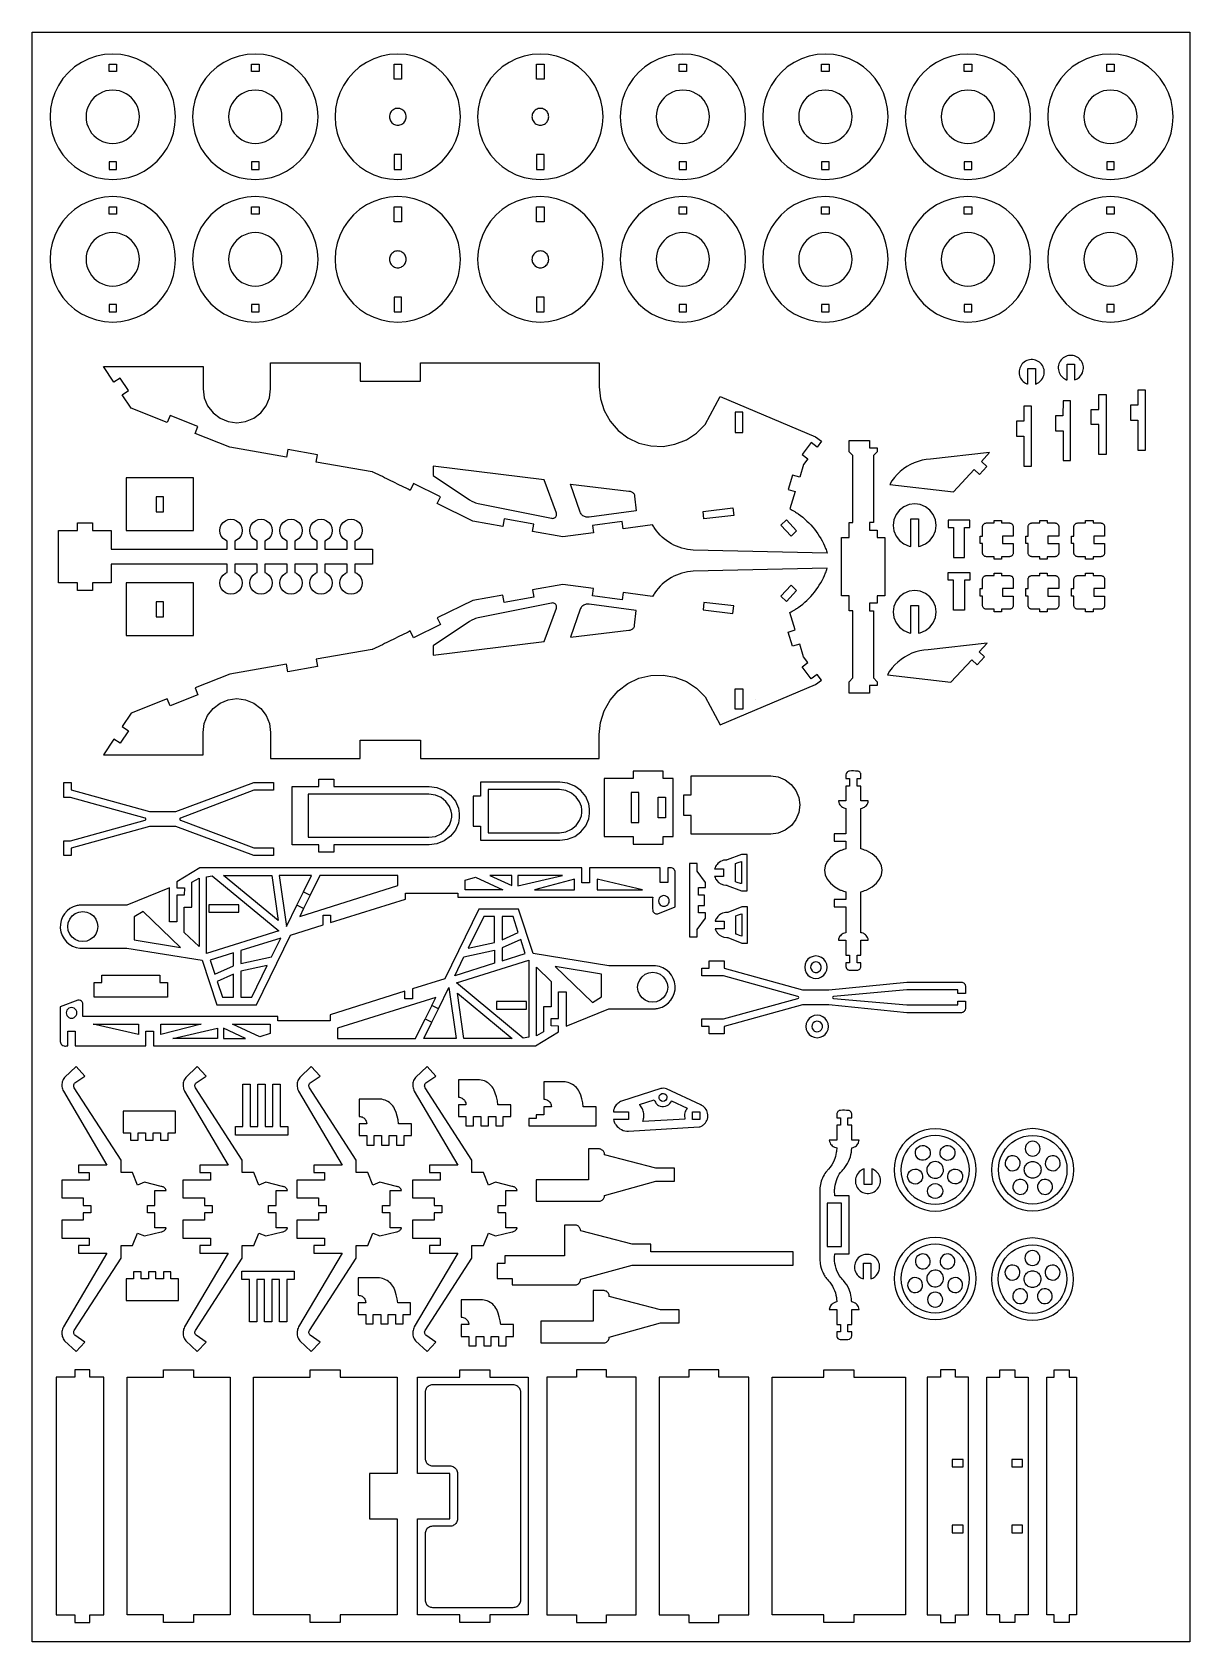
# Model space of a CAD drawing. Extents: x 9.3 to 28.6, y 8.7 to 35.6.
import ezdxf

# ---------------------------------------------------------------- set-up
doc = ezdxf.new("R2010")
doc.units = 0
doc.header["$MEASUREMENT"] = 0
doc.layers.get('0').update_dxf_attribs({"linetype": 'CONTINUOUS'})
doc.layers.add('ENGRAVE', color=1, linetype='CONTINUOUS')
doc.layers.add('LAYER_1', color=18, linetype='CONTINUOUS')

msp = doc.modelspace()

# ---------------------------------------------------------------- linework, layer by layer
msp.add_lwpolyline([(9.266, 8.729), (9.266, 35.613), (28.606, 35.613), (28.606, 8.729)], close=True)
at = {"layer": 'ENGRAVE'}
for points in [[(15.964, 28.367), (15.964, 28.21), (16.573, 27.802), (16.609, 27.78), (16.648, 27.762), (16.674, 27.752), (16.715, 27.74), (17.944, 27.495), (17.956, 27.493), (17.969, 27.494), (17.982, 27.497), (17.994, 27.502), (18.004, 27.51), (18.013, 27.519), (18.02, 27.53), (18.025, 27.542), (18.028, 27.554), (18.028, 27.567), (18.026, 27.58), (17.82, 28.137)], [(18.436, 27.571), (18.428, 27.584), (18.421, 27.598), (18.258, 28.064), (19.234, 27.949), (19.246, 27.948), (19.258, 27.946), (19.269, 27.943), (19.28, 27.938), (19.29, 27.932), (19.299, 27.924), (19.308, 27.916), (19.315, 27.906), (19.321, 27.896), (19.326, 27.885), (19.329, 27.873), (19.331, 27.862), (19.356, 27.617), (18.569, 27.512), (18.554, 27.511), (18.538, 27.511), (18.523, 27.513), (18.508, 27.517), (18.494, 27.523), (18.48, 27.53), (18.468, 27.538), (18.456, 27.548), (18.445, 27.559)], [(15.964, 25.206), (17.82, 25.436), (18.026, 25.993), (18.028, 26.006), (18.028, 26.019), (18.025, 26.031), (18.02, 26.043), (18.013, 26.054), (18.004, 26.063), (17.994, 26.071), (17.982, 26.076), (17.969, 26.079), (17.956, 26.08), (17.944, 26.078), (16.715, 25.833), (16.674, 25.821), (16.648, 25.811), (16.609, 25.793), (16.573, 25.771), (15.964, 25.363)], [(18.258, 25.509), (19.234, 25.624), (19.246, 25.625), (19.258, 25.627), (19.269, 25.63), (19.28, 25.635), (19.29, 25.641), (19.299, 25.649), (19.308, 25.657), (19.315, 25.667), (19.321, 25.677), (19.326, 25.688), (19.329, 25.7), (19.331, 25.711), (19.356, 25.956), (18.569, 26.061), (18.554, 26.062), (18.538, 26.062), (18.523, 26.06), (18.508, 26.056), (18.494, 26.05), (18.48, 26.043), (18.468, 26.035), (18.456, 26.025), (18.445, 26.014), (18.436, 26.002), (18.428, 25.989), (18.421, 25.975)], [(12.18, 20.224), (12.18, 21.506), (12.274, 21.522), (13.386, 20.603)], [(12.461, 21.53), (13.268, 21.53), (13.374, 20.776)], [(11.807, 20.578), (11.807, 21.002), (11.933, 21.002), (11.933, 21.418), (12.054, 21.485), (12.054, 20.341)], [(10.967, 20.453), (11.743, 20.328), (11.118, 20.929), (10.967, 20.837)], [(16.357, 19.734), (17.564, 20.112), (17.564, 18.83), (17.469, 18.814)], [(17.689, 18.852), (17.689, 19.996), (17.936, 19.758), (17.936, 19.334), (17.81, 19.334), (17.81, 18.918)], [(18.001, 20.008), (18.626, 19.408), (18.776, 19.499), (18.776, 19.883)], [(16.475, 18.806), (16.37, 19.561), (17.282, 18.806)], [(24.065, 16.114), (24.132, 16.081), (24.203, 16.057), (24.277, 16.042), (24.351, 16.037), (24.426, 16.042), (24.5, 16.057), (24.571, 16.081), (24.638, 16.114), (24.7, 16.155), (24.756, 16.205), (24.806, 16.261), (24.848, 16.324), (24.881, 16.391), (24.905, 16.462), (24.919, 16.535), (24.924, 16.61), (24.919, 16.685), (24.905, 16.758), (24.881, 16.829), (24.848, 16.896), (24.806, 16.959), (24.756, 17.015), (24.7, 17.064), (24.638, 17.106), (24.571, 17.139), (24.5, 17.163), (24.426, 17.178), (24.351, 17.183), (24.277, 17.178), (24.203, 17.163), (24.132, 17.139), (24.065, 17.106), (24.003, 17.064), (23.946, 17.015), (23.897, 16.959), (23.855, 16.896), (23.822, 16.829), (23.798, 16.758), (23.783, 16.685), (23.779, 16.61), (23.783, 16.535), (23.798, 16.462), (23.822, 16.391), (23.855, 16.324), (23.897, 16.261), (23.946, 16.205), (24.003, 16.155)], [(25.632, 16.159), (25.576, 16.208), (25.526, 16.265), (25.485, 16.327), (25.451, 16.394), (25.427, 16.465), (25.413, 16.538), (25.408, 16.613), (25.413, 16.688), (25.427, 16.761), (25.451, 16.832), (25.485, 16.9), (25.526, 16.962), (25.576, 17.018), (25.632, 17.068), (25.694, 17.109), (25.761, 17.142), (25.832, 17.167), (25.906, 17.181), (25.981, 17.186), (26.055, 17.181), (26.129, 17.167), (26.2, 17.142), (26.267, 17.109), (26.329, 17.068), (26.386, 17.018), (26.435, 16.962), (26.477, 16.9), (26.51, 16.832), (26.534, 16.761), (26.549, 16.688), (26.554, 16.613), (26.549, 16.538), (26.534, 16.465), (26.51, 16.394), (26.477, 16.327), (26.435, 16.265), (26.386, 16.208), (26.329, 16.159), (26.267, 16.117), (26.2, 16.084), (26.129, 16.06), (26.055, 16.045), (25.981, 16.04), (25.906, 16.045), (25.832, 16.06), (25.761, 16.084), (25.694, 16.117)], [(24.003, 14.342), (24.065, 14.301), (24.132, 14.268), (24.203, 14.244), (24.277, 14.229), (24.351, 14.224), (24.426, 14.229), (24.5, 14.244), (24.571, 14.268), (24.638, 14.301), (24.7, 14.342), (24.756, 14.392), (24.806, 14.448), (24.848, 14.51), (24.881, 14.578), (24.905, 14.649), (24.919, 14.722), (24.924, 14.797), (24.919, 14.872), (24.905, 14.945), (24.881, 15.016), (24.848, 15.083), (24.806, 15.146), (24.756, 15.202), (24.7, 15.251), (24.638, 15.293), (24.571, 15.326), (24.5, 15.35), (24.426, 15.365), (24.351, 15.37), (24.277, 15.365), (24.203, 15.35), (24.132, 15.326), (24.065, 15.293), (24.003, 15.251), (23.946, 15.202), (23.897, 15.146), (23.855, 15.083), (23.822, 15.016), (23.798, 14.945), (23.783, 14.872), (23.779, 14.797), (23.783, 14.722), (23.798, 14.649), (23.822, 14.578), (23.855, 14.51), (23.897, 14.448), (23.946, 14.392)], [(25.691, 14.291), (25.629, 14.333), (25.573, 14.382), (25.523, 14.438), (25.482, 14.501), (25.449, 14.568), (25.424, 14.639), (25.41, 14.712), (25.405, 14.787), (25.41, 14.862), (25.424, 14.935), (25.449, 15.006), (25.482, 15.073), (25.523, 15.136), (25.573, 15.192), (25.629, 15.241), (25.691, 15.283), (25.759, 15.316), (25.829, 15.34), (25.903, 15.355), (25.978, 15.36), (26.053, 15.355), (26.126, 15.34), (26.197, 15.316), (26.264, 15.283), (26.326, 15.241), (26.383, 15.192), (26.432, 15.136), (26.474, 15.073), (26.507, 15.006), (26.531, 14.935), (26.546, 14.862), (26.551, 14.787), (26.546, 14.712), (26.531, 14.639), (26.507, 14.568), (26.474, 14.501), (26.432, 14.438), (26.383, 14.382), (26.326, 14.333), (26.264, 14.291), (26.197, 14.258), (26.126, 14.234), (26.053, 14.219), (25.978, 14.214), (25.903, 14.219), (25.829, 14.234), (25.759, 14.258)], [(15.923, 9.309), (15.939, 9.306), (15.955, 9.305), (17.303, 9.305), (17.319, 9.306), (17.335, 9.309), (17.351, 9.314), (17.365, 9.321), (17.379, 9.33), (17.391, 9.341), (17.402, 9.354), (17.411, 9.367), (17.419, 9.382), (17.424, 9.397), (17.427, 9.414), (17.428, 9.43), (17.428, 12.896), (17.427, 12.913), (17.424, 12.929), (17.419, 12.944), (17.411, 12.959), (17.402, 12.973), (17.391, 12.985), (17.379, 12.996), (17.365, 13.005), (17.351, 13.012), (17.335, 13.017), (17.319, 13.021), (17.303, 13.022), (15.955, 13.022), (15.939, 13.021), (15.923, 13.017), (15.908, 13.012), (15.893, 13.005), (15.879, 12.996), (15.867, 12.985), (15.856, 12.973), (15.847, 12.959), (15.84, 12.944), (15.834, 12.929), (15.831, 12.913), (15.83, 12.896), (15.83, 11.793), (15.831, 11.777), (15.834, 11.761), (15.84, 11.745), (15.847, 11.731), (15.856, 11.717), (15.867, 11.705), (15.879, 11.694), (15.893, 11.685), (15.908, 11.678), (15.923, 11.672), (15.939, 11.669), (15.955, 11.668), (16.244, 11.668), (16.261, 11.667), (16.277, 11.664), (16.292, 11.659), (16.307, 11.651), (16.321, 11.642), (16.333, 11.631), (16.344, 11.619), (16.353, 11.605), (16.36, 11.591), (16.365, 11.575), (16.369, 11.559), (16.37, 11.543), (16.37, 10.783), (16.369, 10.767), (16.365, 10.751), (16.36, 10.735), (16.353, 10.721), (16.344, 10.707), (16.333, 10.695), (16.321, 10.684), (16.307, 10.675), (16.292, 10.668), (16.277, 10.662), (16.261, 10.659), (16.244, 10.658), (15.955, 10.658), (15.939, 10.657), (15.923, 10.654), (15.908, 10.649), (15.893, 10.641), (15.879, 10.632), (15.867, 10.621), (15.856, 10.609), (15.847, 10.595), (15.84, 10.581), (15.834, 10.565), (15.831, 10.549), (15.83, 10.533), (15.83, 9.43), (15.831, 9.414), (15.834, 9.397), (15.84, 9.382), (15.847, 9.367), (15.856, 9.354), (15.867, 9.341), (15.879, 9.33), (15.893, 9.321), (15.908, 9.314)]]:
    msp.add_lwpolyline(points, close=True, dxfattribs=at)
for points in [[(13.799, 21.257), (13.932, 21.53), (13.394, 21.53), (13.514, 20.677), (13.688, 21.032)], [(13.801, 20.977), (13.735, 20.844), (15.376, 21.359), (15.376, 21.53), (14.072, 21.53), (13.911, 21.202)], [(16.055, 19.304), (16.229, 19.659), (16.349, 18.806), (15.811, 18.806), (15.945, 19.079)], [(15.943, 19.359), (16.008, 19.493), (14.367, 18.978), (14.367, 18.806), (15.672, 18.806), (15.832, 19.134)]]:
    msp.add_lwpolyline(points, dxfattribs=at)
at = {"layer": 'LAYER_1'}
for points in [[(9.704, 33.677), (9.78, 33.563), (9.871, 33.46), (9.974, 33.369), (10.088, 33.293), (10.211, 33.232), (10.341, 33.188), (10.475, 33.162), (10.612, 33.153), (10.749, 33.162), (10.883, 33.188), (11.013, 33.232), (11.136, 33.293), (11.25, 33.369), (11.353, 33.46), (11.443, 33.563), (11.519, 33.677), (11.58, 33.8), (11.624, 33.929), (11.651, 34.064), (11.66, 34.201), (11.651, 34.337), (11.624, 34.472), (11.58, 34.602), (11.519, 34.724), (11.443, 34.838), (11.353, 34.941), (11.25, 35.032), (11.136, 35.108), (11.013, 35.169), (10.883, 35.213), (10.749, 35.239), (10.612, 35.248), (10.475, 35.239), (10.341, 35.213), (10.211, 35.169), (10.088, 35.108), (9.974, 35.032), (9.871, 34.941), (9.78, 34.838), (9.704, 34.724), (9.644, 34.602), (9.6, 34.472), (9.573, 34.337), (9.564, 34.201), (9.573, 34.064), (9.6, 33.929), (9.644, 33.8)], [(12.086, 33.677), (12.162, 33.563), (12.252, 33.46), (12.355, 33.369), (12.469, 33.293), (12.592, 33.232), (12.722, 33.188), (12.856, 33.162), (12.993, 33.153), (13.13, 33.162), (13.264, 33.188), (13.394, 33.232), (13.517, 33.293), (13.631, 33.369), (13.734, 33.46), (13.824, 33.563), (13.9, 33.677), (13.961, 33.8), (14.005, 33.929), (14.032, 34.064), (14.041, 34.201), (14.032, 34.337), (14.005, 34.472), (13.961, 34.602), (13.9, 34.724), (13.824, 34.838), (13.734, 34.941), (13.631, 35.032), (13.517, 35.108), (13.394, 35.169), (13.264, 35.213), (13.13, 35.239), (12.993, 35.248), (12.856, 35.239), (12.722, 35.213), (12.592, 35.169), (12.469, 35.108), (12.355, 35.032), (12.252, 34.941), (12.162, 34.838), (12.086, 34.724), (12.025, 34.602), (11.981, 34.472), (11.954, 34.337), (11.945, 34.201), (11.954, 34.064), (11.981, 33.929), (12.025, 33.8)], [(14.467, 33.677), (14.543, 33.563), (14.633, 33.46), (14.736, 33.369), (14.85, 33.293), (14.973, 33.232), (15.103, 33.188), (15.237, 33.162), (15.374, 33.153), (15.511, 33.162), (15.645, 33.188), (15.775, 33.232), (15.898, 33.293), (16.012, 33.369), (16.115, 33.46), (16.206, 33.563), (16.282, 33.677), (16.342, 33.8), (16.386, 33.929), (16.413, 34.064), (16.422, 34.201), (16.413, 34.337), (16.386, 34.472), (16.342, 34.602), (16.282, 34.724), (16.206, 34.838), (16.115, 34.941), (16.012, 35.032), (15.898, 35.108), (15.775, 35.169), (15.645, 35.213), (15.511, 35.239), (15.374, 35.248), (15.237, 35.239), (15.103, 35.213), (14.973, 35.169), (14.85, 35.108), (14.736, 35.032), (14.633, 34.941), (14.543, 34.838), (14.467, 34.724), (14.406, 34.602), (14.362, 34.472), (14.335, 34.337), (14.326, 34.201), (14.335, 34.064), (14.362, 33.929), (14.406, 33.8)], [(16.848, 33.677), (16.924, 33.563), (17.015, 33.46), (17.118, 33.369), (17.232, 33.293), (17.354, 33.232), (17.484, 33.188), (17.619, 33.162), (17.755, 33.153), (17.892, 33.162), (18.027, 33.188), (18.156, 33.232), (18.279, 33.293), (18.393, 33.369), (18.496, 33.46), (18.587, 33.563), (18.663, 33.677), (18.724, 33.8), (18.768, 33.929), (18.794, 34.064), (18.803, 34.201), (18.794, 34.337), (18.768, 34.472), (18.724, 34.602), (18.663, 34.724), (18.587, 34.838), (18.496, 34.941), (18.393, 35.032), (18.279, 35.108), (18.156, 35.169), (18.027, 35.213), (17.892, 35.239), (17.755, 35.248), (17.619, 35.239), (17.484, 35.213), (17.354, 35.169), (17.232, 35.108), (17.118, 35.032), (17.015, 34.941), (16.924, 34.838), (16.848, 34.724), (16.787, 34.602), (16.743, 34.472), (16.717, 34.337), (16.708, 34.201), (16.717, 34.064), (16.743, 33.929), (16.787, 33.8)], [(19.229, 33.677), (19.305, 33.563), (19.396, 33.46), (19.499, 33.369), (19.613, 33.293), (19.736, 33.232), (19.865, 33.188), (20, 33.162), (20.137, 33.153), (20.273, 33.162), (20.408, 33.188), (20.538, 33.232), (20.661, 33.293), (20.775, 33.369), (20.878, 33.46), (20.968, 33.563), (21.044, 33.677), (21.105, 33.8), (21.149, 33.929), (21.176, 34.064), (21.185, 34.201), (21.176, 34.337), (21.149, 34.472), (21.105, 34.602), (21.044, 34.724), (20.968, 34.838), (20.878, 34.941), (20.775, 35.032), (20.661, 35.108), (20.538, 35.169), (20.408, 35.213), (20.273, 35.239), (20.137, 35.248), (20, 35.239), (19.865, 35.213), (19.736, 35.169), (19.613, 35.108), (19.499, 35.032), (19.396, 34.941), (19.305, 34.838), (19.229, 34.724), (19.169, 34.602), (19.125, 34.472), (19.098, 34.337), (19.089, 34.201), (19.098, 34.064), (19.125, 33.929), (19.169, 33.8)], [(21.687, 33.563), (21.777, 33.46), (21.88, 33.369), (21.994, 33.293), (22.117, 33.232), (22.247, 33.188), (22.381, 33.162), (22.518, 33.153), (22.655, 33.162), (22.789, 33.188), (22.919, 33.232), (23.042, 33.293), (23.156, 33.369), (23.259, 33.46), (23.349, 33.563), (23.425, 33.677), (23.486, 33.8), (23.53, 33.929), (23.557, 34.064), (23.566, 34.201), (23.557, 34.337), (23.53, 34.472), (23.486, 34.602), (23.425, 34.724), (23.349, 34.838), (23.259, 34.941), (23.156, 35.032), (23.042, 35.108), (22.919, 35.169), (22.789, 35.213), (22.655, 35.239), (22.518, 35.248), (22.381, 35.239), (22.247, 35.213), (22.117, 35.169), (21.994, 35.108), (21.88, 35.032), (21.777, 34.941), (21.687, 34.838), (21.61, 34.724), (21.55, 34.602), (21.506, 34.472), (21.479, 34.337), (21.47, 34.201), (21.479, 34.064), (21.506, 33.929), (21.55, 33.8), (21.61, 33.677)], [(24.068, 33.563), (24.158, 33.46), (24.261, 33.369), (24.375, 33.293), (24.498, 33.232), (24.628, 33.188), (24.762, 33.162), (24.899, 33.153), (25.036, 33.162), (25.17, 33.188), (25.3, 33.232), (25.423, 33.293), (25.537, 33.369), (25.64, 33.46), (25.73, 33.563), (25.807, 33.677), (25.867, 33.8), (25.911, 33.929), (25.938, 34.064), (25.947, 34.201), (25.938, 34.337), (25.911, 34.472), (25.867, 34.602), (25.807, 34.724), (25.73, 34.838), (25.64, 34.941), (25.537, 35.032), (25.423, 35.108), (25.3, 35.169), (25.17, 35.213), (25.036, 35.239), (24.899, 35.248), (24.762, 35.239), (24.628, 35.213), (24.498, 35.169), (24.375, 35.108), (24.261, 35.032), (24.158, 34.941), (24.068, 34.838), (23.992, 34.724), (23.931, 34.602), (23.887, 34.472), (23.86, 34.337), (23.851, 34.201), (23.86, 34.064), (23.887, 33.929), (23.931, 33.8), (23.992, 33.677)], [(26.449, 33.563), (26.539, 33.46), (26.642, 33.369), (26.756, 33.293), (26.879, 33.232), (27.009, 33.188), (27.144, 33.162), (27.28, 33.153), (27.417, 33.162), (27.552, 33.188), (27.681, 33.232), (27.804, 33.293), (27.918, 33.369), (28.021, 33.46), (28.112, 33.563), (28.188, 33.677), (28.248, 33.8), (28.292, 33.929), (28.319, 34.064), (28.328, 34.201), (28.319, 34.337), (28.292, 34.472), (28.248, 34.602), (28.188, 34.724), (28.112, 34.838), (28.021, 34.941), (27.918, 35.032), (27.804, 35.108), (27.681, 35.169), (27.552, 35.213), (27.417, 35.239), (27.28, 35.248), (27.144, 35.239), (27.009, 35.213), (26.879, 35.169), (26.756, 35.108), (26.642, 35.032), (26.539, 34.941), (26.449, 34.838), (26.373, 34.724), (26.312, 34.602), (26.268, 34.472), (26.241, 34.337), (26.232, 34.201), (26.241, 34.064), (26.268, 33.929), (26.312, 33.8), (26.373, 33.677)], [(10.549, 35.08), (10.674, 35.08), (10.674, 34.955), (10.549, 34.955)], [(12.931, 35.08), (13.056, 35.08), (13.056, 34.955), (12.931, 34.955)], [(15.312, 34.829), (15.312, 35.08), (15.437, 35.08), (15.437, 34.829)], [(17.693, 34.829), (17.693, 35.08), (17.818, 35.08), (17.818, 34.829)], [(20.074, 35.08), (20.199, 35.08), (20.199, 34.955), (20.074, 34.955)], [(22.455, 35.08), (22.58, 35.08), (22.58, 34.955), (22.455, 34.955)], [(24.837, 35.08), (24.962, 35.08), (24.962, 34.955), (24.837, 34.955)], [(27.218, 35.08), (27.343, 35.08), (27.343, 34.955), (27.218, 34.955)], [(10.2, 34.03), (10.226, 33.978), (10.258, 33.929), (10.297, 33.885), (10.341, 33.847), (10.389, 33.815), (10.441, 33.789), (10.496, 33.77), (10.554, 33.759), (10.612, 33.755), (10.67, 33.759), (10.727, 33.77), (10.782, 33.789), (10.835, 33.815), (10.883, 33.847), (10.927, 33.885), (10.965, 33.929), (10.998, 33.978), (11.023, 34.03), (11.042, 34.085), (11.054, 34.142), (11.057, 34.201), (11.054, 34.259), (11.042, 34.316), (11.023, 34.371), (10.998, 34.423), (10.965, 34.472), (10.927, 34.516), (10.883, 34.554), (10.835, 34.586), (10.782, 34.612), (10.727, 34.631), (10.67, 34.642), (10.612, 34.646), (10.554, 34.642), (10.496, 34.631), (10.441, 34.612), (10.389, 34.586), (10.341, 34.554), (10.297, 34.516), (10.258, 34.472), (10.226, 34.423), (10.2, 34.371), (10.181, 34.316), (10.17, 34.259), (10.166, 34.201), (10.17, 34.142), (10.181, 34.085)], [(12.581, 34.03), (12.607, 33.978), (12.64, 33.929), (12.678, 33.885), (12.722, 33.847), (12.77, 33.815), (12.822, 33.789), (12.878, 33.77), (12.935, 33.759), (12.993, 33.755), (13.051, 33.759), (13.108, 33.77), (13.164, 33.789), (13.216, 33.815), (13.264, 33.847), (13.308, 33.885), (13.347, 33.929), (13.379, 33.978), (13.405, 34.03), (13.423, 34.085), (13.435, 34.142), (13.439, 34.201), (13.435, 34.259), (13.423, 34.316), (13.405, 34.371), (13.379, 34.423), (13.347, 34.472), (13.308, 34.516), (13.264, 34.554), (13.216, 34.586), (13.164, 34.612), (13.108, 34.631), (13.051, 34.642), (12.993, 34.646), (12.935, 34.642), (12.878, 34.631), (12.822, 34.612), (12.77, 34.586), (12.722, 34.554), (12.678, 34.516), (12.64, 34.472), (12.607, 34.423), (12.581, 34.371), (12.563, 34.316), (12.551, 34.259), (12.547, 34.201), (12.551, 34.142), (12.563, 34.085)], [(19.725, 34.03), (19.751, 33.978), (19.783, 33.929), (19.822, 33.885), (19.865, 33.847), (19.914, 33.815), (19.966, 33.789), (20.021, 33.77), (20.078, 33.759), (20.137, 33.755), (20.195, 33.759), (20.252, 33.77), (20.307, 33.789), (20.359, 33.815), (20.408, 33.847), (20.452, 33.885), (20.49, 33.929), (20.523, 33.978), (20.548, 34.03), (20.567, 34.085), (20.578, 34.142), (20.582, 34.201), (20.578, 34.259), (20.567, 34.316), (20.548, 34.371), (20.523, 34.423), (20.49, 34.472), (20.452, 34.516), (20.408, 34.554), (20.359, 34.586), (20.307, 34.612), (20.252, 34.631), (20.195, 34.642), (20.137, 34.646), (20.078, 34.642), (20.021, 34.631), (19.966, 34.612), (19.914, 34.586), (19.865, 34.554), (19.822, 34.516), (19.783, 34.472), (19.751, 34.423), (19.725, 34.371), (19.706, 34.316), (19.695, 34.259), (19.691, 34.201), (19.695, 34.142), (19.706, 34.085)], [(22.132, 33.978), (22.164, 33.929), (22.203, 33.885), (22.247, 33.847), (22.295, 33.815), (22.347, 33.789), (22.403, 33.77), (22.46, 33.759), (22.518, 33.755), (22.576, 33.759), (22.633, 33.77), (22.688, 33.789), (22.741, 33.815), (22.789, 33.847), (22.833, 33.885), (22.871, 33.929), (22.904, 33.978), (22.93, 34.03), (22.948, 34.085), (22.96, 34.142), (22.963, 34.201), (22.96, 34.259), (22.948, 34.316), (22.93, 34.371), (22.904, 34.423), (22.871, 34.472), (22.833, 34.516), (22.789, 34.554), (22.741, 34.586), (22.688, 34.612), (22.633, 34.631), (22.576, 34.642), (22.518, 34.646), (22.46, 34.642), (22.403, 34.631), (22.347, 34.612), (22.295, 34.586), (22.247, 34.554), (22.203, 34.516), (22.164, 34.472), (22.132, 34.423), (22.106, 34.371), (22.087, 34.316), (22.076, 34.259), (22.072, 34.201), (22.076, 34.142), (22.087, 34.085), (22.106, 34.03)], [(24.513, 33.978), (24.546, 33.929), (24.584, 33.885), (24.628, 33.847), (24.676, 33.815), (24.729, 33.789), (24.784, 33.77), (24.841, 33.759), (24.899, 33.755), (24.957, 33.759), (25.014, 33.77), (25.07, 33.789), (25.122, 33.815), (25.17, 33.847), (25.214, 33.885), (25.253, 33.929), (25.285, 33.978), (25.311, 34.03), (25.329, 34.085), (25.341, 34.142), (25.345, 34.201), (25.341, 34.259), (25.329, 34.316), (25.311, 34.371), (25.285, 34.423), (25.253, 34.472), (25.214, 34.516), (25.17, 34.554), (25.122, 34.586), (25.07, 34.612), (25.014, 34.631), (24.957, 34.642), (24.899, 34.646), (24.841, 34.642), (24.784, 34.631), (24.729, 34.612), (24.676, 34.586), (24.628, 34.554), (24.584, 34.516), (24.546, 34.472), (24.513, 34.423), (24.487, 34.371), (24.469, 34.316), (24.457, 34.259), (24.454, 34.201), (24.457, 34.142), (24.469, 34.085), (24.487, 34.03)], [(26.927, 33.929), (26.965, 33.885), (27.009, 33.847), (27.058, 33.815), (27.11, 33.789), (27.165, 33.77), (27.222, 33.759), (27.28, 33.755), (27.338, 33.759), (27.396, 33.77), (27.451, 33.789), (27.503, 33.815), (27.552, 33.847), (27.595, 33.885), (27.634, 33.929), (27.666, 33.978), (27.692, 34.03), (27.711, 34.085), (27.722, 34.142), (27.726, 34.201), (27.722, 34.259), (27.711, 34.316), (27.692, 34.371), (27.666, 34.423), (27.634, 34.472), (27.595, 34.516), (27.552, 34.554), (27.503, 34.586), (27.451, 34.612), (27.396, 34.631), (27.338, 34.642), (27.28, 34.646), (27.222, 34.642), (27.165, 34.631), (27.11, 34.612), (27.058, 34.586), (27.009, 34.554), (26.965, 34.516), (26.927, 34.472), (26.894, 34.423), (26.869, 34.371), (26.85, 34.316), (26.839, 34.259), (26.835, 34.201), (26.839, 34.142), (26.85, 34.085), (26.869, 34.03), (26.894, 33.978)], [(15.245, 34.147), (15.253, 34.131), (15.263, 34.115), (15.275, 34.102), (15.289, 34.089), (15.304, 34.079), (15.321, 34.071), (15.338, 34.065), (15.356, 34.062), (15.374, 34.061), (15.393, 34.062), (15.41, 34.065), (15.428, 34.071), (15.444, 34.079), (15.459, 34.089), (15.473, 34.102), (15.485, 34.115), (15.495, 34.131), (15.504, 34.147), (15.509, 34.164), (15.513, 34.182), (15.514, 34.201), (15.513, 34.219), (15.509, 34.237), (15.504, 34.254), (15.495, 34.271), (15.485, 34.286), (15.473, 34.3), (15.459, 34.312), (15.444, 34.322), (15.428, 34.33), (15.41, 34.336), (15.393, 34.339), (15.374, 34.341), (15.356, 34.339), (15.338, 34.336), (15.321, 34.33), (15.304, 34.322), (15.289, 34.312), (15.275, 34.3), (15.263, 34.286), (15.253, 34.271), (15.245, 34.254), (15.239, 34.237), (15.235, 34.219), (15.234, 34.201), (15.235, 34.182), (15.239, 34.164)], [(17.626, 34.147), (17.634, 34.131), (17.644, 34.115), (17.656, 34.102), (17.67, 34.089), (17.685, 34.079), (17.702, 34.071), (17.719, 34.065), (17.737, 34.062), (17.755, 34.061), (17.774, 34.062), (17.792, 34.065), (17.809, 34.071), (17.825, 34.079), (17.841, 34.089), (17.854, 34.102), (17.867, 34.115), (17.877, 34.131), (17.885, 34.147), (17.891, 34.164), (17.894, 34.182), (17.895, 34.201), (17.894, 34.219), (17.891, 34.237), (17.885, 34.254), (17.877, 34.271), (17.867, 34.286), (17.854, 34.3), (17.841, 34.312), (17.825, 34.322), (17.809, 34.33), (17.792, 34.336), (17.774, 34.339), (17.755, 34.341), (17.737, 34.339), (17.719, 34.336), (17.702, 34.33), (17.685, 34.322), (17.67, 34.312), (17.656, 34.3), (17.644, 34.286), (17.634, 34.271), (17.626, 34.254), (17.62, 34.237), (17.617, 34.219), (17.615, 34.201), (17.617, 34.182), (17.62, 34.164)], [(10.549, 33.321), (10.674, 33.321), (10.674, 33.446), (10.549, 33.446)], [(12.931, 33.321), (13.056, 33.321), (13.056, 33.446), (12.931, 33.446)], [(15.312, 33.321), (15.437, 33.321), (15.437, 33.572), (15.312, 33.572)], [(17.693, 33.321), (17.818, 33.321), (17.818, 33.572), (17.693, 33.572)], [(20.074, 33.321), (20.199, 33.321), (20.199, 33.446), (20.074, 33.446)], [(22.455, 33.321), (22.58, 33.321), (22.58, 33.446), (22.455, 33.446)], [(24.837, 33.321), (24.962, 33.321), (24.962, 33.446), (24.837, 33.446)], [(27.218, 33.321), (27.343, 33.321), (27.343, 33.446), (27.218, 33.446)], [(9.704, 31.295), (9.78, 31.181), (9.871, 31.078), (9.974, 30.988), (10.088, 30.912), (10.211, 30.851), (10.341, 30.807), (10.475, 30.78), (10.612, 30.771), (10.749, 30.78), (10.883, 30.807), (11.013, 30.851), (11.136, 30.912), (11.25, 30.988), (11.353, 31.078), (11.443, 31.181), (11.519, 31.295), (11.58, 31.418), (11.624, 31.548), (11.651, 31.683), (11.66, 31.819), (11.651, 31.956), (11.624, 32.091), (11.58, 32.22), (11.519, 32.343), (11.443, 32.457), (11.353, 32.56), (11.25, 32.651), (11.136, 32.727), (11.013, 32.787), (10.883, 32.831), (10.749, 32.858), (10.612, 32.867), (10.475, 32.858), (10.341, 32.831), (10.211, 32.787), (10.088, 32.727), (9.974, 32.651), (9.871, 32.56), (9.78, 32.457), (9.704, 32.343), (9.644, 32.22), (9.6, 32.091), (9.573, 31.956), (9.564, 31.819), (9.573, 31.683), (9.6, 31.548), (9.644, 31.418)], [(12.086, 31.295), (12.162, 31.181), (12.252, 31.078), (12.355, 30.988), (12.469, 30.912), (12.592, 30.851), (12.722, 30.807), (12.856, 30.78), (12.993, 30.771), (13.13, 30.78), (13.264, 30.807), (13.394, 30.851), (13.517, 30.912), (13.631, 30.988), (13.734, 31.078), (13.824, 31.181), (13.9, 31.295), (13.961, 31.418), (14.005, 31.548), (14.032, 31.683), (14.041, 31.819), (14.032, 31.956), (14.005, 32.091), (13.961, 32.22), (13.9, 32.343), (13.824, 32.457), (13.734, 32.56), (13.631, 32.651), (13.517, 32.727), (13.394, 32.787), (13.264, 32.831), (13.13, 32.858), (12.993, 32.867), (12.856, 32.858), (12.722, 32.831), (12.592, 32.787), (12.469, 32.727), (12.355, 32.651), (12.252, 32.56), (12.162, 32.457), (12.086, 32.343), (12.025, 32.22), (11.981, 32.091), (11.954, 31.956), (11.945, 31.819), (11.954, 31.683), (11.981, 31.548), (12.025, 31.418)], [(14.467, 31.295), (14.543, 31.181), (14.633, 31.078), (14.736, 30.988), (14.85, 30.912), (14.973, 30.851), (15.103, 30.807), (15.237, 30.78), (15.374, 30.771), (15.511, 30.78), (15.645, 30.807), (15.775, 30.851), (15.898, 30.912), (16.012, 30.988), (16.115, 31.078), (16.206, 31.181), (16.282, 31.295), (16.342, 31.418), (16.386, 31.548), (16.413, 31.683), (16.422, 31.819), (16.413, 31.956), (16.386, 32.091), (16.342, 32.22), (16.282, 32.343), (16.206, 32.457), (16.115, 32.56), (16.012, 32.651), (15.898, 32.727), (15.775, 32.787), (15.645, 32.831), (15.511, 32.858), (15.374, 32.867), (15.237, 32.858), (15.103, 32.831), (14.973, 32.787), (14.85, 32.727), (14.736, 32.651), (14.633, 32.56), (14.543, 32.457), (14.467, 32.343), (14.406, 32.22), (14.362, 32.091), (14.335, 31.956), (14.326, 31.819), (14.335, 31.683), (14.362, 31.548), (14.406, 31.418)], [(16.924, 31.181), (17.015, 31.078), (17.118, 30.988), (17.232, 30.912), (17.354, 30.851), (17.484, 30.807), (17.619, 30.78), (17.755, 30.771), (17.892, 30.78), (18.027, 30.807), (18.156, 30.851), (18.279, 30.912), (18.393, 30.988), (18.496, 31.078), (18.587, 31.181), (18.663, 31.295), (18.724, 31.418), (18.768, 31.548), (18.794, 31.683), (18.803, 31.819), (18.794, 31.956), (18.768, 32.091), (18.724, 32.22), (18.663, 32.343), (18.587, 32.457), (18.496, 32.56), (18.393, 32.651), (18.279, 32.727), (18.156, 32.787), (18.027, 32.831), (17.892, 32.858), (17.755, 32.867), (17.619, 32.858), (17.484, 32.831), (17.354, 32.787), (17.232, 32.727), (17.118, 32.651), (17.015, 32.56), (16.924, 32.457), (16.848, 32.343), (16.787, 32.22), (16.743, 32.091), (16.717, 31.956), (16.708, 31.819), (16.717, 31.683), (16.743, 31.548), (16.787, 31.418), (16.848, 31.295)], [(19.305, 31.181), (19.396, 31.078), (19.499, 30.988), (19.613, 30.912), (19.736, 30.851), (19.865, 30.807), (20, 30.78), (20.137, 30.771), (20.273, 30.78), (20.408, 30.807), (20.538, 30.851), (20.661, 30.912), (20.775, 30.988), (20.878, 31.078), (20.968, 31.181), (21.044, 31.295), (21.105, 31.418), (21.149, 31.548), (21.176, 31.683), (21.185, 31.819), (21.176, 31.956), (21.149, 32.091), (21.105, 32.22), (21.044, 32.343), (20.968, 32.457), (20.878, 32.56), (20.775, 32.651), (20.661, 32.727), (20.538, 32.787), (20.408, 32.831), (20.273, 32.858), (20.137, 32.867), (20, 32.858), (19.865, 32.831), (19.736, 32.787), (19.613, 32.727), (19.499, 32.651), (19.396, 32.56), (19.305, 32.457), (19.229, 32.343), (19.169, 32.22), (19.125, 32.091), (19.098, 31.956), (19.089, 31.819), (19.098, 31.683), (19.125, 31.548), (19.169, 31.418), (19.229, 31.295)], [(21.687, 31.181), (21.777, 31.078), (21.88, 30.988), (21.994, 30.912), (22.117, 30.851), (22.247, 30.807), (22.381, 30.78), (22.518, 30.771), (22.655, 30.78), (22.789, 30.807), (22.919, 30.851), (23.042, 30.912), (23.156, 30.988), (23.259, 31.078), (23.349, 31.181), (23.425, 31.295), (23.486, 31.418), (23.53, 31.548), (23.557, 31.683), (23.566, 31.819), (23.557, 31.956), (23.53, 32.091), (23.486, 32.22), (23.425, 32.343), (23.349, 32.457), (23.259, 32.56), (23.156, 32.651), (23.042, 32.727), (22.919, 32.787), (22.789, 32.831), (22.655, 32.858), (22.518, 32.867), (22.381, 32.858), (22.247, 32.831), (22.117, 32.787), (21.994, 32.727), (21.88, 32.651), (21.777, 32.56), (21.687, 32.457), (21.61, 32.343), (21.55, 32.22), (21.506, 32.091), (21.479, 31.956), (21.47, 31.819), (21.479, 31.683), (21.506, 31.548), (21.55, 31.418), (21.61, 31.295)], [(24.158, 31.078), (24.261, 30.988), (24.375, 30.912), (24.498, 30.851), (24.628, 30.807), (24.762, 30.78), (24.899, 30.771), (25.036, 30.78), (25.17, 30.807), (25.3, 30.851), (25.423, 30.912), (25.537, 30.988), (25.64, 31.078), (25.73, 31.181), (25.807, 31.295), (25.867, 31.418), (25.911, 31.548), (25.938, 31.683), (25.947, 31.819), (25.938, 31.956), (25.911, 32.091), (25.867, 32.22), (25.807, 32.343), (25.73, 32.457), (25.64, 32.56), (25.537, 32.651), (25.423, 32.727), (25.3, 32.787), (25.17, 32.831), (25.036, 32.858), (24.899, 32.867), (24.762, 32.858), (24.628, 32.831), (24.498, 32.787), (24.375, 32.727), (24.261, 32.651), (24.158, 32.56), (24.068, 32.457), (23.992, 32.343), (23.931, 32.22), (23.887, 32.091), (23.86, 31.956), (23.851, 31.819), (23.86, 31.683), (23.887, 31.548), (23.931, 31.418), (23.992, 31.295), (24.068, 31.181)], [(26.642, 30.988), (26.756, 30.912), (26.879, 30.851), (27.009, 30.807), (27.144, 30.78), (27.28, 30.771), (27.417, 30.78), (27.552, 30.807), (27.681, 30.851), (27.804, 30.912), (27.918, 30.988), (28.021, 31.078), (28.112, 31.181), (28.188, 31.295), (28.248, 31.418), (28.292, 31.548), (28.319, 31.683), (28.328, 31.819), (28.319, 31.956), (28.292, 32.091), (28.248, 32.22), (28.188, 32.343), (28.112, 32.457), (28.021, 32.56), (27.918, 32.651), (27.804, 32.727), (27.681, 32.787), (27.552, 32.831), (27.417, 32.858), (27.28, 32.867), (27.144, 32.858), (27.009, 32.831), (26.879, 32.787), (26.756, 32.727), (26.642, 32.651), (26.539, 32.56), (26.449, 32.457), (26.373, 32.343), (26.312, 32.22), (26.268, 32.091), (26.241, 31.956), (26.232, 31.819), (26.241, 31.683), (26.268, 31.548), (26.312, 31.418), (26.373, 31.295), (26.449, 31.181), (26.539, 31.078)], [(10.549, 32.698), (10.674, 32.698), (10.674, 32.573), (10.549, 32.573)], [(12.931, 32.698), (13.056, 32.698), (13.056, 32.573), (12.931, 32.573)], [(15.312, 32.448), (15.312, 32.698), (15.437, 32.698), (15.437, 32.448)], [(17.693, 32.448), (17.693, 32.698), (17.818, 32.698), (17.818, 32.448)], [(20.074, 32.698), (20.199, 32.698), (20.199, 32.573), (20.074, 32.573)], [(22.455, 32.698), (22.58, 32.698), (22.58, 32.573), (22.455, 32.573)], [(24.837, 32.573), (24.837, 32.698), (24.962, 32.698), (24.962, 32.573)], [(27.218, 32.698), (27.343, 32.698), (27.343, 32.573), (27.218, 32.573)], [(10.2, 31.649), (10.226, 31.597), (10.258, 31.548), (10.297, 31.504), (10.341, 31.466), (10.389, 31.433), (10.441, 31.408), (10.496, 31.389), (10.554, 31.378), (10.612, 31.374), (10.67, 31.378), (10.727, 31.389), (10.782, 31.408), (10.835, 31.433), (10.883, 31.466), (10.927, 31.504), (10.965, 31.548), (10.998, 31.597), (11.023, 31.649), (11.042, 31.704), (11.054, 31.761), (11.057, 31.819), (11.054, 31.877), (11.042, 31.935), (11.023, 31.99), (10.998, 32.042), (10.965, 32.091), (10.927, 32.134), (10.883, 32.173), (10.835, 32.205), (10.782, 32.231), (10.727, 32.25), (10.67, 32.261), (10.612, 32.265), (10.554, 32.261), (10.496, 32.25), (10.441, 32.231), (10.389, 32.205), (10.341, 32.173), (10.297, 32.134), (10.258, 32.091), (10.226, 32.042), (10.2, 31.99), (10.181, 31.935), (10.17, 31.877), (10.166, 31.819), (10.17, 31.761), (10.181, 31.704)], [(12.581, 31.649), (12.607, 31.597), (12.64, 31.548), (12.678, 31.504), (12.722, 31.466), (12.77, 31.433), (12.822, 31.408), (12.878, 31.389), (12.935, 31.378), (12.993, 31.374), (13.051, 31.378), (13.108, 31.389), (13.164, 31.408), (13.216, 31.433), (13.264, 31.466), (13.308, 31.504), (13.347, 31.548), (13.379, 31.597), (13.405, 31.649), (13.423, 31.704), (13.435, 31.761), (13.439, 31.819), (13.435, 31.877), (13.423, 31.935), (13.405, 31.99), (13.379, 32.042), (13.347, 32.091), (13.308, 32.134), (13.264, 32.173), (13.216, 32.205), (13.164, 32.231), (13.108, 32.25), (13.051, 32.261), (12.993, 32.265), (12.935, 32.261), (12.878, 32.25), (12.822, 32.231), (12.77, 32.205), (12.722, 32.173), (12.678, 32.134), (12.64, 32.091), (12.607, 32.042), (12.581, 31.99), (12.563, 31.935), (12.551, 31.877), (12.547, 31.819), (12.551, 31.761), (12.563, 31.704)], [(19.751, 31.597), (19.783, 31.548), (19.822, 31.504), (19.865, 31.466), (19.914, 31.433), (19.966, 31.408), (20.021, 31.389), (20.078, 31.378), (20.137, 31.374), (20.195, 31.378), (20.252, 31.389), (20.307, 31.408), (20.359, 31.433), (20.408, 31.466), (20.452, 31.504), (20.49, 31.548), (20.523, 31.597), (20.548, 31.649), (20.567, 31.704), (20.578, 31.761), (20.582, 31.819), (20.578, 31.877), (20.567, 31.935), (20.548, 31.99), (20.523, 32.042), (20.49, 32.091), (20.452, 32.134), (20.408, 32.173), (20.359, 32.205), (20.307, 32.231), (20.252, 32.25), (20.195, 32.261), (20.137, 32.265), (20.078, 32.261), (20.021, 32.25), (19.966, 32.231), (19.914, 32.205), (19.865, 32.173), (19.822, 32.134), (19.783, 32.091), (19.751, 32.042), (19.725, 31.99), (19.706, 31.935), (19.695, 31.877), (19.691, 31.819), (19.695, 31.761), (19.706, 31.704), (19.725, 31.649)], [(22.132, 31.597), (22.164, 31.548), (22.203, 31.504), (22.247, 31.466), (22.295, 31.433), (22.347, 31.408), (22.403, 31.389), (22.46, 31.378), (22.518, 31.374), (22.576, 31.378), (22.633, 31.389), (22.688, 31.408), (22.741, 31.433), (22.789, 31.466), (22.833, 31.504), (22.871, 31.548), (22.904, 31.597), (22.93, 31.649), (22.948, 31.704), (22.96, 31.761), (22.963, 31.819), (22.96, 31.877), (22.948, 31.935), (22.93, 31.99), (22.904, 32.042), (22.871, 32.091), (22.833, 32.134), (22.789, 32.173), (22.741, 32.205), (22.688, 32.231), (22.633, 32.25), (22.576, 32.261), (22.518, 32.265), (22.46, 32.261), (22.403, 32.25), (22.347, 32.231), (22.295, 32.205), (22.247, 32.173), (22.203, 32.134), (22.164, 32.091), (22.132, 32.042), (22.106, 31.99), (22.087, 31.935), (22.076, 31.877), (22.072, 31.819), (22.076, 31.761), (22.087, 31.704), (22.106, 31.649)], [(24.546, 31.548), (24.584, 31.504), (24.628, 31.466), (24.676, 31.433), (24.729, 31.408), (24.784, 31.389), (24.841, 31.378), (24.899, 31.374), (24.957, 31.378), (25.014, 31.389), (25.07, 31.408), (25.122, 31.433), (25.17, 31.466), (25.214, 31.504), (25.253, 31.548), (25.285, 31.597), (25.311, 31.649), (25.329, 31.704), (25.341, 31.761), (25.345, 31.819), (25.341, 31.877), (25.329, 31.935), (25.311, 31.99), (25.285, 32.042), (25.253, 32.091), (25.214, 32.134), (25.17, 32.173), (25.122, 32.205), (25.07, 32.231), (25.014, 32.25), (24.957, 32.261), (24.899, 32.265), (24.841, 32.261), (24.784, 32.25), (24.729, 32.231), (24.676, 32.205), (24.628, 32.173), (24.584, 32.134), (24.546, 32.091), (24.513, 32.042), (24.487, 31.99), (24.469, 31.935), (24.457, 31.877), (24.454, 31.819), (24.457, 31.761), (24.469, 31.704), (24.487, 31.649), (24.513, 31.597)], [(26.927, 31.548), (26.965, 31.504), (27.009, 31.466), (27.058, 31.433), (27.11, 31.408), (27.165, 31.389), (27.222, 31.378), (27.28, 31.374), (27.338, 31.378), (27.396, 31.389), (27.451, 31.408), (27.503, 31.433), (27.552, 31.466), (27.595, 31.504), (27.634, 31.548), (27.666, 31.597), (27.692, 31.649), (27.711, 31.704), (27.722, 31.761), (27.726, 31.819), (27.722, 31.877), (27.711, 31.935), (27.692, 31.99), (27.666, 32.042), (27.634, 32.091), (27.595, 32.134), (27.552, 32.173), (27.503, 32.205), (27.451, 32.231), (27.396, 32.25), (27.338, 32.261), (27.28, 32.265), (27.222, 32.261), (27.165, 32.25), (27.11, 32.231), (27.058, 32.205), (27.009, 32.173), (26.965, 32.134), (26.927, 32.091), (26.894, 32.042), (26.869, 31.99), (26.85, 31.935), (26.839, 31.877), (26.835, 31.819), (26.839, 31.761), (26.85, 31.704), (26.869, 31.649), (26.894, 31.597)], [(15.253, 31.749), (15.263, 31.734), (15.275, 31.72), (15.289, 31.708), (15.304, 31.698), (15.321, 31.69), (15.338, 31.684), (15.356, 31.68), (15.374, 31.679), (15.393, 31.68), (15.41, 31.684), (15.428, 31.69), (15.444, 31.698), (15.459, 31.708), (15.473, 31.72), (15.485, 31.734), (15.495, 31.749), (15.504, 31.766), (15.509, 31.783), (15.513, 31.801), (15.514, 31.819), (15.513, 31.838), (15.509, 31.856), (15.504, 31.873), (15.495, 31.889), (15.485, 31.905), (15.473, 31.918), (15.459, 31.93), (15.444, 31.941), (15.428, 31.949), (15.41, 31.955), (15.393, 31.958), (15.374, 31.959), (15.356, 31.958), (15.338, 31.955), (15.321, 31.949), (15.304, 31.941), (15.289, 31.93), (15.275, 31.918), (15.263, 31.905), (15.253, 31.889), (15.245, 31.873), (15.239, 31.856), (15.235, 31.838), (15.234, 31.819), (15.235, 31.801), (15.239, 31.783), (15.245, 31.766)], [(17.634, 31.749), (17.644, 31.734), (17.656, 31.72), (17.67, 31.708), (17.685, 31.698), (17.702, 31.69), (17.719, 31.684), (17.737, 31.68), (17.755, 31.679), (17.774, 31.68), (17.792, 31.684), (17.809, 31.69), (17.825, 31.698), (17.841, 31.708), (17.854, 31.72), (17.867, 31.734), (17.877, 31.749), (17.885, 31.766), (17.891, 31.783), (17.894, 31.801), (17.895, 31.819), (17.894, 31.838), (17.891, 31.856), (17.885, 31.873), (17.877, 31.889), (17.867, 31.905), (17.854, 31.918), (17.841, 31.93), (17.825, 31.941), (17.809, 31.949), (17.792, 31.955), (17.774, 31.958), (17.755, 31.959), (17.737, 31.958), (17.719, 31.955), (17.702, 31.949), (17.685, 31.941), (17.67, 31.93), (17.656, 31.918), (17.644, 31.905), (17.634, 31.889), (17.626, 31.873), (17.62, 31.856), (17.617, 31.838), (17.615, 31.819), (17.617, 31.801), (17.62, 31.783), (17.626, 31.766)], [(15.312, 30.94), (15.437, 30.94), (15.437, 31.19), (15.312, 31.19)], [(17.693, 30.94), (17.818, 30.94), (17.818, 31.19), (17.693, 31.19)], [(10.549, 30.94), (10.674, 30.94), (10.674, 31.065), (10.549, 31.065)], [(12.931, 30.94), (13.056, 30.94), (13.056, 31.065), (12.931, 31.065)], [(20.074, 30.94), (20.199, 30.94), (20.199, 31.065), (20.074, 31.065)], [(22.455, 30.94), (22.58, 30.94), (22.58, 31.065), (22.455, 31.065)], [(24.837, 30.94), (24.962, 30.94), (24.962, 31.065), (24.837, 31.065)], [(27.218, 30.94), (27.343, 30.94), (27.343, 31.065), (27.218, 31.065)], [(27.739, 28.632), (27.864, 28.632), (27.864, 29.632), (27.739, 29.632), (27.738, 29.382), (27.613, 29.382), (27.613, 29.131), (27.738, 29.132)], [(25.834, 28.366), (25.959, 28.366), (25.959, 29.366), (25.834, 29.366), (25.834, 29.116), (25.708, 29.116), (25.708, 28.865), (25.834, 28.865)], [(26.488, 28.457), (26.613, 28.457), (26.613, 29.457), (26.488, 29.457), (26.487, 29.207), (26.362, 29.207), (26.362, 28.957), (26.488, 28.957)], [(27.085, 28.562), (27.085, 29.062), (26.959, 29.062), (26.959, 29.312), (27.085, 29.312), (27.085, 29.562), (27.21, 29.562), (27.21, 28.562)], [(21.013, 28.926), (21.139, 28.926), (21.139, 29.268), (21.013, 29.268)], [(22.915, 24.576), (22.915, 24.764), (22.977, 24.827), (22.977, 25.949), (22.915, 25.949), (22.915, 26.2), (22.789, 26.2), (22.789, 27.171), (22.914, 27.171), (22.914, 27.422), (22.977, 27.422), (22.977, 28.544), (22.915, 28.606), (22.915, 28.794), (23.257, 28.794), (23.257, 28.669), (23.383, 28.669), (23.383, 28.606), (23.32, 28.544), (23.32, 27.422), (23.257, 27.422), (23.257, 27.296), (23.383, 27.296), (23.383, 27.171), (23.508, 27.171), (23.508, 26.2), (23.383, 26.2), (23.383, 26.074), (23.257, 26.074), (23.257, 25.949), (23.32, 25.949), (23.32, 24.827), (23.383, 24.764), (23.383, 24.701), (23.257, 24.701), (23.257, 24.576)], [(23.593, 28.061), (24.656, 27.936), (25.002, 28.312), (25.094, 28.227), (25.216, 28.36), (25.124, 28.445), (25.261, 28.593), (24.272, 28.482), (24.203, 28.476), (24.135, 28.463), (24.068, 28.445), (24.002, 28.422), (23.939, 28.393), (23.878, 28.359), (23.821, 28.32), (23.767, 28.276), (23.717, 28.228), (23.671, 28.176), (23.629, 28.12)], [(10.835, 27.291), (11.963, 27.291), (11.963, 28.168), (10.835, 28.168)], [(11.336, 27.604), (11.461, 27.604), (11.461, 27.855), (11.336, 27.855)], [(23.755, 27.122), (23.83, 27.065), (23.916, 27.029), (23.947, 27.025), (23.947, 27.485), (24.072, 27.485), (24.072, 27.025), (24.103, 27.029), (24.19, 27.065), (24.264, 27.122), (24.321, 27.196), (24.357, 27.283), (24.37, 27.376), (24.357, 27.469), (24.321, 27.556), (24.264, 27.631), (24.19, 27.688), (24.103, 27.724), (24.01, 27.736), (23.916, 27.724), (23.83, 27.688), (23.755, 27.631), (23.698, 27.556), (23.662, 27.469), (23.65, 27.376), (23.662, 27.283), (23.698, 27.196)], [(9.707, 26.414), (9.707, 27.291), (10.02, 27.291), (10.02, 27.416), (10.271, 27.416), (10.271, 27.291), (10.584, 27.291), (10.584, 26.978), (12.525, 26.978), (12.525, 27.115), (12.493, 27.128), (12.455, 27.158), (12.425, 27.197), (12.406, 27.242), (12.399, 27.291), (12.406, 27.34), (12.425, 27.385), (12.455, 27.424), (12.493, 27.454), (12.539, 27.473), (12.587, 27.479), (12.636, 27.473), (12.681, 27.454), (12.72, 27.424), (12.75, 27.385), (12.769, 27.34), (12.775, 27.291), (12.769, 27.242), (12.75, 27.197), (12.72, 27.158), (12.681, 27.128), (12.65, 27.115), (12.65, 26.978), (13.026, 26.978), (13.026, 27.115), (12.995, 27.128), (12.956, 27.158), (12.926, 27.197), (12.907, 27.242), (12.901, 27.291), (12.907, 27.34), (12.926, 27.385), (12.956, 27.424), (12.995, 27.454), (13.04, 27.473), (13.089, 27.479), (13.137, 27.473), (13.183, 27.454), (13.222, 27.424), (13.252, 27.385), (13.27, 27.34), (13.277, 27.291), (13.27, 27.242), (13.252, 27.197), (13.222, 27.158), (13.183, 27.128), (13.151, 27.115), (13.151, 26.978), (13.527, 26.978), (13.527, 27.115), (13.496, 27.128), (13.457, 27.158), (13.427, 27.197), (13.408, 27.242), (13.402, 27.291), (13.408, 27.34), (13.427, 27.385), (13.457, 27.424), (13.496, 27.454), (13.541, 27.473), (13.59, 27.479), (13.639, 27.473), (13.684, 27.454), (13.723, 27.424), (13.753, 27.385), (13.772, 27.34), (13.778, 27.291), (13.772, 27.242), (13.753, 27.197), (13.723, 27.158), (13.684, 27.128), (13.653, 27.115), (13.653, 26.978), (14.029, 26.978), (14.029, 27.115), (13.997, 27.128), (13.958, 27.158), (13.929, 27.197), (13.91, 27.242), (13.903, 27.291), (13.91, 27.34), (13.929, 27.385), (13.958, 27.424), (13.997, 27.454), (14.043, 27.473), (14.091, 27.479), (14.14, 27.473), (14.185, 27.454), (14.224, 27.424), (14.254, 27.385), (14.273, 27.34), (14.279, 27.291), (14.273, 27.242), (14.254, 27.197), (14.224, 27.158), (14.185, 27.128), (14.154, 27.115), (14.154, 26.978), (14.53, 26.978), (14.53, 27.115), (14.499, 27.128), (14.46, 27.158), (14.43, 27.197), (14.411, 27.242), (14.405, 27.291), (14.411, 27.34), (14.43, 27.385), (14.46, 27.424), (14.499, 27.454), (14.544, 27.473), (14.593, 27.479), (14.641, 27.473), (14.687, 27.454), (14.726, 27.424), (14.756, 27.385), (14.774, 27.34), (14.781, 27.291), (14.774, 27.242), (14.756, 27.197), (14.726, 27.158), (14.687, 27.128), (14.655, 27.115), (14.655, 26.978), (14.949, 26.978), (14.949, 26.727), (14.655, 26.727), (14.655, 26.59), (14.687, 26.577), (14.726, 26.547), (14.756, 26.508), (14.774, 26.462), (14.781, 26.414), (14.774, 26.365), (14.756, 26.32), (14.726, 26.281), (14.687, 26.251), (14.641, 26.232), (14.593, 26.226), (14.544, 26.232), (14.499, 26.251), (14.46, 26.281), (14.43, 26.32), (14.411, 26.365), (14.405, 26.414), (14.411, 26.462), (14.43, 26.508), (14.46, 26.547), (14.499, 26.577), (14.53, 26.59), (14.53, 26.727), (14.154, 26.727), (14.154, 26.59), (14.185, 26.577), (14.224, 26.547), (14.254, 26.508), (14.273, 26.462), (14.279, 26.414), (14.273, 26.365), (14.254, 26.32), (14.224, 26.281), (14.185, 26.251), (14.14, 26.232), (14.091, 26.226), (14.043, 26.232), (13.997, 26.251), (13.958, 26.281), (13.929, 26.32), (13.91, 26.365), (13.903, 26.414), (13.91, 26.462), (13.929, 26.508), (13.958, 26.547), (13.997, 26.577), (14.029, 26.59), (14.029, 26.727), (13.653, 26.727), (13.653, 26.59), (13.684, 26.577), (13.723, 26.547), (13.753, 26.508), (13.772, 26.462), (13.778, 26.414), (13.772, 26.365), (13.753, 26.32), (13.723, 26.281), (13.684, 26.251), (13.639, 26.232), (13.59, 26.226), (13.541, 26.232), (13.496, 26.251), (13.457, 26.281), (13.427, 26.32), (13.408, 26.365), (13.402, 26.414), (13.408, 26.462), (13.427, 26.508), (13.457, 26.547), (13.496, 26.577), (13.527, 26.59), (13.527, 26.727), (13.151, 26.727), (13.151, 26.59), (13.183, 26.577), (13.222, 26.547), (13.252, 26.508), (13.27, 26.462), (13.277, 26.414), (13.27, 26.365), (13.252, 26.32), (13.222, 26.281), (13.183, 26.251), (13.137, 26.232), (13.089, 26.226), (13.04, 26.232), (12.995, 26.251), (12.956, 26.281), (12.926, 26.32), (12.907, 26.365), (12.901, 26.414), (12.907, 26.462), (12.926, 26.508), (12.956, 26.547), (12.995, 26.577), (13.026, 26.59), (13.026, 26.727), (12.65, 26.727), (12.65, 26.59), (12.681, 26.577), (12.72, 26.547), (12.75, 26.508), (12.769, 26.462), (12.775, 26.414), (12.769, 26.365), (12.75, 26.32), (12.72, 26.281), (12.681, 26.251), (12.636, 26.232), (12.587, 26.226), (12.539, 26.232), (12.493, 26.251), (12.455, 26.281), (12.425, 26.32), (12.406, 26.365), (12.399, 26.414), (12.406, 26.462), (12.425, 26.508), (12.455, 26.547), (12.493, 26.577), (12.525, 26.59), (12.525, 26.727), (10.584, 26.727), (10.584, 26.414), (10.271, 26.414), (10.271, 26.288), (10.02, 26.288), (10.02, 26.414)], [(20.473, 27.609), (20.971, 27.667), (20.986, 27.543), (20.488, 27.484)], [(21.775, 27.382), (21.868, 27.467), (22.037, 27.283), (21.945, 27.198)], [(24.658, 26.838), (24.839, 26.838), (24.839, 27.339), (24.929, 27.339), (24.929, 27.464), (24.568, 27.464), (24.568, 27.339), (24.658, 27.339)], [(25.163, 26.872), (25.157, 26.878), (25.153, 26.884), (25.149, 26.892), (25.146, 26.9), (25.145, 26.908), (25.144, 26.916), (25.144, 27.072), (25.103, 27.072), (25.103, 27.197), (25.144, 27.197), (25.144, 27.353), (25.145, 27.361), (25.146, 27.369), (25.149, 27.377), (25.153, 27.384), (25.157, 27.391), (25.163, 27.397), (25.169, 27.403), (25.176, 27.407), (25.183, 27.411), (25.191, 27.414), (25.199, 27.415), (25.207, 27.416), (25.337, 27.416), (25.337, 27.457), (25.462, 27.457), (25.462, 27.416), (25.592, 27.416), (25.6, 27.415), (25.608, 27.414), (25.616, 27.411), (25.623, 27.407), (25.63, 27.403), (25.636, 27.397), (25.642, 27.391), (25.646, 27.384), (25.65, 27.377), (25.653, 27.369), (25.654, 27.361), (25.655, 27.353), (25.655, 27.197), (25.474, 27.197), (25.474, 27.072), (25.655, 27.072), (25.655, 26.916), (25.654, 26.908), (25.653, 26.9), (25.65, 26.892), (25.646, 26.884), (25.642, 26.878), (25.636, 26.872), (25.63, 26.866), (25.623, 26.862), (25.616, 26.858), (25.608, 26.855), (25.6, 26.854), (25.592, 26.853), (25.462, 26.853), (25.462, 26.812), (25.337, 26.812), (25.337, 26.853), (25.207, 26.853), (25.199, 26.854), (25.191, 26.855), (25.183, 26.858), (25.176, 26.862), (25.169, 26.866)], [(25.924, 26.872), (25.919, 26.878), (25.914, 26.884), (25.911, 26.892), (25.908, 26.9), (25.906, 26.908), (25.906, 26.916), (25.906, 27.072), (25.864, 27.072), (25.864, 27.197), (25.906, 27.197), (25.906, 27.353), (25.906, 27.361), (25.908, 27.369), (25.911, 27.377), (25.914, 27.384), (25.919, 27.391), (25.924, 27.397), (25.93, 27.403), (25.937, 27.407), (25.945, 27.411), (25.952, 27.414), (25.96, 27.415), (25.968, 27.416), (26.098, 27.416), (26.098, 27.457), (26.224, 27.457), (26.224, 27.416), (26.354, 27.416), (26.362, 27.415), (26.37, 27.414), (26.378, 27.411), (26.385, 27.407), (26.392, 27.403), (26.398, 27.397), (26.403, 27.391), (26.408, 27.384), (26.412, 27.377), (26.414, 27.369), (26.416, 27.361), (26.416, 27.353), (26.416, 27.197), (26.236, 27.197), (26.236, 27.072), (26.416, 27.072), (26.416, 26.916), (26.416, 26.908), (26.414, 26.9), (26.412, 26.892), (26.408, 26.884), (26.403, 26.878), (26.398, 26.872), (26.392, 26.866), (26.385, 26.862), (26.378, 26.858), (26.37, 26.855), (26.362, 26.854), (26.354, 26.853), (26.224, 26.853), (26.224, 26.812), (26.098, 26.812), (26.098, 26.853), (25.968, 26.853), (25.96, 26.854), (25.952, 26.855), (25.945, 26.858), (25.937, 26.862), (25.93, 26.866)], [(26.689, 26.872), (26.684, 26.878), (26.679, 26.884), (26.676, 26.892), (26.673, 26.9), (26.671, 26.908), (26.671, 26.916), (26.671, 27.072), (26.629, 27.072), (26.629, 27.197), (26.671, 27.197), (26.671, 27.353), (26.671, 27.361), (26.673, 27.369), (26.676, 27.377), (26.679, 27.384), (26.684, 27.391), (26.689, 27.397), (26.695, 27.403), (26.702, 27.407), (26.709, 27.411), (26.717, 27.414), (26.725, 27.415), (26.733, 27.416), (26.863, 27.416), (26.863, 27.457), (26.989, 27.457), (26.989, 27.416), (27.119, 27.416), (27.127, 27.415), (27.135, 27.414), (27.143, 27.411), (27.15, 27.407), (27.157, 27.403), (27.163, 27.397), (27.168, 27.391), (27.173, 27.384), (27.176, 27.377), (27.179, 27.369), (27.181, 27.361), (27.181, 27.353), (27.181, 27.197), (27.001, 27.197), (27.001, 27.072), (27.181, 27.072), (27.181, 26.916), (27.181, 26.908), (27.179, 26.9), (27.176, 26.892), (27.173, 26.884), (27.168, 26.878), (27.163, 26.872), (27.157, 26.866), (27.15, 26.862), (27.143, 26.858), (27.135, 26.855), (27.127, 26.854), (27.119, 26.853), (26.989, 26.853), (26.989, 26.812), (26.863, 26.812), (26.863, 26.853), (26.733, 26.853), (26.725, 26.854), (26.717, 26.855), (26.709, 26.858), (26.702, 26.862), (26.695, 26.866)], [(10.835, 26.414), (10.835, 25.536), (11.963, 25.536), (11.963, 26.414)], [(22.037, 26.29), (21.945, 26.375), (21.775, 26.191), (21.868, 26.106)], [(24.658, 25.962), (24.658, 26.462), (24.568, 26.462), (24.568, 26.588), (24.929, 26.588), (24.929, 26.462), (24.839, 26.462), (24.839, 25.962)], [(25.163, 25.994), (25.157, 26), (25.153, 26.007), (25.149, 26.015), (25.146, 26.022), (25.145, 26.03), (25.144, 26.038), (25.144, 26.195), (25.103, 26.195), (25.103, 26.32), (25.144, 26.32), (25.144, 26.476), (25.145, 26.484), (25.146, 26.492), (25.149, 26.5), (25.153, 26.507), (25.157, 26.514), (25.163, 26.52), (25.169, 26.526), (25.176, 26.53), (25.183, 26.534), (25.191, 26.536), (25.199, 26.538), (25.207, 26.538), (25.337, 26.538), (25.337, 26.58), (25.462, 26.58), (25.462, 26.538), (25.592, 26.538), (25.6, 26.538), (25.608, 26.536), (25.616, 26.534), (25.623, 26.53), (25.63, 26.526), (25.636, 26.52), (25.642, 26.514), (25.646, 26.507), (25.65, 26.5), (25.653, 26.492), (25.654, 26.484), (25.655, 26.476), (25.655, 26.32), (25.474, 26.32), (25.474, 26.195), (25.655, 26.195), (25.655, 26.038), (25.654, 26.03), (25.653, 26.022), (25.65, 26.015), (25.646, 26.007), (25.642, 26), (25.636, 25.994), (25.63, 25.989), (25.623, 25.984), (25.616, 25.981), (25.608, 25.978), (25.6, 25.976), (25.592, 25.976), (25.462, 25.976), (25.462, 25.934), (25.337, 25.934), (25.337, 25.976), (25.207, 25.976), (25.199, 25.976), (25.191, 25.978), (25.183, 25.981), (25.176, 25.984), (25.169, 25.989)], [(25.924, 25.994), (25.919, 26), (25.914, 26.007), (25.911, 26.015), (25.908, 26.022), (25.906, 26.03), (25.906, 26.038), (25.906, 26.195), (25.864, 26.195), (25.864, 26.32), (25.906, 26.32), (25.906, 26.476), (25.906, 26.484), (25.908, 26.492), (25.911, 26.5), (25.914, 26.507), (25.919, 26.514), (25.924, 26.52), (25.93, 26.526), (25.937, 26.53), (25.945, 26.534), (25.952, 26.536), (25.96, 26.538), (25.968, 26.538), (26.098, 26.538), (26.098, 26.58), (26.224, 26.58), (26.224, 26.538), (26.354, 26.538), (26.362, 26.538), (26.37, 26.536), (26.378, 26.534), (26.385, 26.53), (26.392, 26.526), (26.398, 26.52), (26.403, 26.514), (26.408, 26.507), (26.412, 26.5), (26.414, 26.492), (26.416, 26.484), (26.416, 26.476), (26.416, 26.32), (26.236, 26.32), (26.236, 26.195), (26.416, 26.195), (26.416, 26.038), (26.416, 26.03), (26.414, 26.022), (26.412, 26.015), (26.408, 26.007), (26.403, 26), (26.398, 25.994), (26.392, 25.989), (26.385, 25.984), (26.378, 25.981), (26.37, 25.978), (26.362, 25.976), (26.354, 25.976), (26.224, 25.976), (26.224, 25.934), (26.098, 25.934), (26.098, 25.976), (25.968, 25.976), (25.96, 25.976), (25.952, 25.978), (25.945, 25.981), (25.937, 25.984), (25.93, 25.989)], [(26.689, 25.994), (26.684, 26), (26.679, 26.007), (26.676, 26.015), (26.673, 26.022), (26.671, 26.03), (26.671, 26.038), (26.671, 26.195), (26.629, 26.195), (26.629, 26.32), (26.671, 26.32), (26.671, 26.476), (26.671, 26.484), (26.673, 26.492), (26.676, 26.5), (26.679, 26.507), (26.684, 26.514), (26.689, 26.52), (26.695, 26.526), (26.702, 26.53), (26.709, 26.534), (26.717, 26.536), (26.725, 26.538), (26.733, 26.538), (26.863, 26.538), (26.863, 26.58), (26.989, 26.58), (26.989, 26.538), (27.119, 26.538), (27.127, 26.538), (27.135, 26.536), (27.143, 26.534), (27.15, 26.53), (27.157, 26.526), (27.163, 26.52), (27.168, 26.514), (27.173, 26.507), (27.176, 26.5), (27.179, 26.492), (27.181, 26.484), (27.181, 26.476), (27.181, 26.32), (27.001, 26.32), (27.001, 26.195), (27.181, 26.195), (27.181, 26.038), (27.181, 26.03), (27.179, 26.022), (27.176, 26.015), (27.173, 26.007), (27.168, 26), (27.163, 25.994), (27.157, 25.989), (27.15, 25.984), (27.143, 25.981), (27.135, 25.978), (27.127, 25.976), (27.119, 25.976), (26.989, 25.976), (26.989, 25.934), (26.863, 25.934), (26.863, 25.976), (26.733, 25.976), (26.725, 25.976), (26.717, 25.978), (26.709, 25.981), (26.702, 25.984), (26.695, 25.989)], [(11.336, 25.85), (11.461, 25.85), (11.461, 26.1), (11.336, 26.1)], [(20.473, 25.965), (20.971, 25.906), (20.986, 26.03), (20.488, 26.089)], [(23.755, 25.675), (23.83, 25.618), (23.916, 25.582), (23.947, 25.578), (23.947, 26.038), (24.072, 26.038), (24.072, 25.578), (24.103, 25.582), (24.19, 25.618), (24.264, 25.675), (24.321, 25.75), (24.357, 25.837), (24.37, 25.93), (24.357, 26.023), (24.321, 26.11), (24.264, 26.184), (24.19, 26.241), (24.103, 26.277), (24.01, 26.29), (23.916, 26.277), (23.83, 26.241), (23.755, 26.184), (23.698, 26.11), (23.662, 26.023), (23.65, 25.93), (23.662, 25.837), (23.698, 25.75)], [(23.59, 24.939), (23.553, 24.88), (24.616, 24.755), (24.963, 25.13), (25.055, 25.045), (25.177, 25.178), (25.085, 25.263), (25.221, 25.411), (24.233, 25.3), (24.164, 25.294), (24.095, 25.282), (24.028, 25.264), (23.963, 25.24), (23.9, 25.211), (23.839, 25.177), (23.782, 25.138), (23.728, 25.094), (23.677, 25.046), (23.632, 24.994)], [(21.013, 24.305), (21.013, 24.647), (21.139, 24.647), (21.139, 24.305)], [(13.608, 22.041), (13.608, 23.013), (14.052, 23.013), (14.052, 23.138), (14.303, 23.138), (14.303, 23.013), (15.896, 23.013), (16.028, 22.996), (16.15, 22.948), (16.255, 22.87), (16.336, 22.77), (16.387, 22.653), (16.399, 22.564), (16.399, 22.489), (16.387, 22.401), (16.336, 22.284), (16.255, 22.183), (16.15, 22.106), (16.028, 22.058), (15.896, 22.041), (14.303, 22.041), (14.303, 21.916), (14.052, 21.916), (14.052, 22.041)], [(18.822, 22.177), (19.308, 22.177), (19.308, 22.051), (19.809, 22.051), (19.809, 22.177), (19.974, 22.177), (19.974, 23.148), (19.809, 23.148), (19.809, 23.273), (19.308, 23.273), (19.308, 23.148), (18.822, 23.148)], [(20.274, 22.22), (20.274, 22.533), (20.15, 22.533), (20.15, 22.877), (20.274, 22.877), (20.274, 23.191), (21.605, 23.192), (21.73, 23.175), (21.848, 23.127), (21.948, 23.049), (22.025, 22.949), (22.074, 22.832), (22.091, 22.706), (22.074, 22.58), (22.026, 22.463), (21.949, 22.363), (21.848, 22.285), (21.731, 22.237), (21.605, 22.22)], [(9.918, 21.86), (9.792, 21.86), (9.792, 22.11), (9.905, 22.11), (11.151, 22.453), (11.154, 22.455), (11.158, 22.457), (11.16, 22.46), (11.162, 22.463), (11.163, 22.467), (11.164, 22.471), (11.163, 22.474), (11.162, 22.478), (11.16, 22.481), (11.158, 22.484), (11.154, 22.486), (11.151, 22.488), (9.905, 22.832), (9.792, 22.832), (9.792, 23.082), (9.918, 23.082), (9.918, 22.957), (11.227, 22.596), (11.665, 22.596), (12.971, 23.082), (13.298, 23.082), (13.298, 22.952), (12.971, 22.952), (11.744, 22.488), (11.74, 22.487), (11.737, 22.485), (11.734, 22.482), (11.732, 22.479), (11.731, 22.475), (11.731, 22.471), (11.731, 22.467), (11.732, 22.463), (11.734, 22.46), (11.737, 22.457), (11.74, 22.455), (11.744, 22.454), (12.971, 21.99), (13.298, 21.99), (13.298, 21.86), (12.971, 21.86), (11.665, 22.346), (11.227, 22.346), (9.918, 21.985)], [(16.002, 22.872), (15.893, 22.888), (13.877, 22.888), (13.877, 22.166), (15.893, 22.166), (16.002, 22.181), (16.099, 22.224), (16.179, 22.291), (16.236, 22.37), (16.267, 22.452), (16.274, 22.503), (16.274, 22.551), (16.267, 22.602), (16.236, 22.683), (16.179, 22.763), (16.099, 22.829)], [(16.758, 22.117), (18.08, 22.117), (18.209, 22.133), (18.33, 22.182), (18.433, 22.259), (18.513, 22.36), (18.563, 22.477), (18.574, 22.565), (18.574, 22.64), (18.563, 22.728), (18.513, 22.845), (18.433, 22.946), (18.33, 23.023), (18.209, 23.072), (18.08, 23.088), (16.758, 23.088), (16.758, 22.852), (16.633, 22.852), (16.633, 22.353), (16.758, 22.353)], [(16.883, 22.242), (18.076, 22.242), (18.183, 22.257), (18.278, 22.3), (18.356, 22.366), (18.412, 22.446), (18.443, 22.527), (18.449, 22.578), (18.449, 22.627), (18.443, 22.678), (18.412, 22.759), (18.356, 22.839), (18.278, 22.905), (18.183, 22.948), (18.076, 22.963), (16.883, 22.963)], [(19.274, 22.413), (19.399, 22.413), (19.399, 22.912), (19.274, 22.912)], [(19.723, 22.49), (19.723, 22.834), (19.848, 22.834), (19.848, 22.49)], [(16.911, 21.53), (17.281, 21.36), (17.281, 21.53)], [(17.382, 21.355), (18.128, 21.53), (17.382, 21.53)], [(20.25, 20.504), (20.375, 20.504), (20.375, 20.629), (20.514, 20.818), (20.514, 20.904), (20.4, 20.904), (20.4, 21.029), (20.498, 21.029), (20.498, 21.201), (20.4, 21.201), (20.4, 21.326), (20.514, 21.326), (20.514, 21.412), (20.375, 21.601), (20.375, 21.726), (20.25, 21.726)], [(21.014, 21.425), (21.014, 21.727), (21.063, 21.747), (21.114, 21.76), (21.114, 21.392), (21.097, 21.396), (21.046, 21.411)], [(13.688, 21.032), (13.799, 21.257), (13.911, 21.202), (13.801, 20.977)], [(16.502, 21.291), (16.502, 21.449), (16.672, 21.502), (17.131, 21.291)], [(17.656, 21.291), (18.326, 21.291), (18.326, 21.466)], [(18.702, 21.291), (19.462, 21.291), (18.702, 21.466)], [(12.219, 20.915), (12.72, 20.915), (12.72, 21.04), (12.219, 21.04)], [(19.757, 21.04), (19.776, 21.026), (19.797, 21.017), (19.82, 21.014), (19.843, 21.017), (19.864, 21.026), (19.883, 21.04), (19.897, 21.059), (19.906, 21.08), (19.909, 21.103), (19.906, 21.126), (19.897, 21.147), (19.883, 21.166), (19.864, 21.18), (19.843, 21.189), (19.82, 21.192), (19.797, 21.189), (19.776, 21.18), (19.757, 21.166), (19.743, 21.147), (19.734, 21.126), (19.731, 21.103), (19.734, 21.08), (19.743, 21.059)], [(9.869, 20.61), (9.861, 20.675), (9.869, 20.74), (9.894, 20.801), (9.934, 20.853), (9.986, 20.892), (10.046, 20.918), (10.111, 20.926), (10.176, 20.918), (10.237, 20.892), (10.289, 20.853), (10.328, 20.801), (10.353, 20.74), (10.362, 20.675), (10.353, 20.61), (10.328, 20.55), (10.289, 20.498), (10.237, 20.458), (10.176, 20.433), (10.111, 20.425), (10.046, 20.433), (9.986, 20.458), (9.934, 20.498), (9.894, 20.55)], [(16.549, 20.313), (16.99, 20.409), (16.99, 20.842), (16.809, 20.842)], [(17.115, 20.455), (17.387, 20.577), (17.299, 20.842), (17.115, 20.842)], [(21.08, 20.528), (21.031, 20.547), (21.023, 20.551), (21.023, 20.852), (21.047, 20.863), (21.097, 20.88), (21.123, 20.886), (21.123, 20.517)], [(12.754, 20.056), (13.264, 20.168), (13.418, 20.482), (12.754, 20.273)], [(17.504, 20.225), (17.427, 20.457), (17.115, 20.318), (17.115, 20.103)], [(12.316, 19.879), (12.628, 20.019), (12.628, 20.234), (12.239, 20.112)], [(16.325, 19.855), (16.479, 20.169), (16.99, 20.28), (16.99, 20.063)], [(22.266, 19.834), (22.311, 19.815), (22.36, 19.809), (22.408, 19.815), (22.454, 19.834), (22.493, 19.864), (22.522, 19.903), (22.541, 19.948), (22.548, 19.997), (22.541, 20.045), (22.522, 20.091), (22.493, 20.13), (22.454, 20.159), (22.408, 20.178), (22.36, 20.185), (22.311, 20.178), (22.266, 20.159), (22.227, 20.13), (22.197, 20.091), (22.178, 20.045), (22.172, 19.997), (22.178, 19.948), (22.197, 19.903), (22.227, 19.864)], [(12.754, 19.495), (12.935, 19.495), (13.194, 20.024), (12.754, 19.928)], [(19.415, 19.536), (19.39, 19.596), (19.381, 19.661), (19.39, 19.726), (19.415, 19.787), (19.455, 19.838), (19.507, 19.878), (19.567, 19.903), (19.632, 19.912), (19.697, 19.903), (19.757, 19.878), (19.809, 19.838), (19.849, 19.787), (19.874, 19.726), (19.883, 19.661), (19.874, 19.596), (19.849, 19.536), (19.809, 19.484), (19.757, 19.444), (19.697, 19.419), (19.632, 19.41), (19.567, 19.419), (19.507, 19.444), (19.455, 19.484)], [(10.303, 19.498), (10.303, 19.743), (10.428, 19.743), (10.428, 19.862), (11.399, 19.862), (11.399, 19.743), (11.525, 19.743), (11.525, 19.498)], [(12.444, 19.495), (12.628, 19.495), (12.628, 19.882), (12.356, 19.76)], [(15.832, 19.134), (15.945, 19.079), (16.055, 19.304), (15.943, 19.359)], [(17.023, 19.421), (17.023, 19.296), (17.524, 19.296), (17.524, 19.421)], [(9.879, 19.157), (9.9, 19.148), (9.923, 19.145), (9.946, 19.148), (9.968, 19.157), (9.986, 19.171), (10, 19.189), (10.009, 19.211), (10.012, 19.234), (10.009, 19.256), (10, 19.278), (9.986, 19.296), (9.968, 19.31), (9.946, 19.319), (9.923, 19.322), (9.9, 19.319), (9.879, 19.31), (9.861, 19.296), (9.846, 19.278), (9.838, 19.256), (9.835, 19.234), (9.838, 19.211), (9.846, 19.189), (9.861, 19.171)], [(22.286, 18.844), (22.332, 18.826), (22.38, 18.819), (22.429, 18.826), (22.474, 18.844), (22.513, 18.874), (22.543, 18.913), (22.562, 18.958), (22.568, 19.007), (22.562, 19.056), (22.543, 19.101), (22.513, 19.14), (22.474, 19.17), (22.429, 19.189), (22.38, 19.195), (22.332, 19.189), (22.286, 19.17), (22.247, 19.14), (22.217, 19.101), (22.199, 19.056), (22.192, 19.007), (22.199, 18.958), (22.217, 18.913), (22.247, 18.874)], [(10.282, 19.046), (11.042, 19.046), (11.042, 18.87)], [(11.417, 18.871), (11.417, 19.046), (12.087, 19.046)], [(11.615, 18.806), (12.362, 18.981), (12.362, 18.806)], [(12.462, 18.806), (12.832, 18.806), (12.462, 18.977)], [(12.612, 19.046), (13.241, 19.046), (13.241, 18.888), (13.071, 18.834)], [(9.805, 13.757), (9.998, 13.577), (10.146, 13.735), (9.978, 13.85), (9.973, 13.856), (9.965, 13.868), (9.961, 13.881), (9.959, 13.895), (9.96, 13.909), (9.962, 13.916), (9.967, 13.929), (10.75, 15.137), (10.75, 15.346), (10.941, 15.346), (11.026, 15.556), (11.142, 15.509), (11.42, 15.577), (11.432, 15.579), (11.444, 15.582), (11.455, 15.586), (11.466, 15.592), (11.476, 15.6), (11.484, 15.608), (11.492, 15.617), (11.499, 15.628), (11.505, 15.644), (11.315, 15.644), (11.315, 15.894), (11.19, 15.894), (11.19, 16.019), (11.315, 16.019), (11.315, 16.269), (11.505, 16.269), (11.499, 16.285), (11.492, 16.296), (11.484, 16.305), (11.476, 16.314), (11.466, 16.321), (11.455, 16.327), (11.444, 16.331), (11.432, 16.335), (11.42, 16.336), (11.142, 16.404), (11.026, 16.357), (10.941, 16.567), (10.75, 16.567), (10.75, 16.776), (9.967, 17.984), (9.962, 17.997), (9.96, 18.004), (9.959, 18.018), (9.961, 18.032), (9.965, 18.046), (9.973, 18.058), (9.978, 18.063), (10.146, 18.178), (9.998, 18.336), (9.805, 18.156), (9.793, 18.139), (9.783, 18.122), (9.775, 18.103), (9.768, 18.084), (9.764, 18.064), (9.761, 18.043), (9.761, 18.023), (9.762, 18.002), (9.765, 17.982), (9.771, 17.963), (9.778, 17.943), (9.787, 17.925), (10.514, 16.692), (10.042, 16.692), (10.042, 16.567), (10.218, 16.567), (10.218, 16.442), (9.759, 16.442), (9.759, 16.144), (10.119, 16.144), (10.119, 16.019), (10.245, 16.019), (10.245, 15.894), (10.119, 15.894), (10.119, 15.769), (9.759, 15.769), (9.759, 15.471), (10.218, 15.471), (10.218, 15.346), (10.042, 15.346), (10.042, 15.221), (10.514, 15.221), (9.787, 13.988), (9.778, 13.97), (9.771, 13.951), (9.765, 13.931), (9.762, 13.911), (9.761, 13.89), (9.761, 13.87), (9.764, 13.85), (9.768, 13.83), (9.775, 13.81), (9.783, 13.792), (9.793, 13.774)], [(11.831, 13.757), (12.024, 13.577), (12.171, 13.735), (12.003, 13.85), (11.994, 13.861), (11.988, 13.874), (11.985, 13.888), (11.985, 13.902), (11.987, 13.916), (11.993, 13.929), (12.775, 15.137), (12.775, 15.346), (12.967, 15.346), (13.052, 15.556), (13.168, 15.509), (13.446, 15.577), (13.458, 15.579), (13.47, 15.582), (13.481, 15.586), (13.491, 15.592), (13.501, 15.6), (13.51, 15.608), (13.518, 15.617), (13.524, 15.628), (13.531, 15.644), (13.34, 15.644), (13.34, 15.894), (13.215, 15.894), (13.215, 16.019), (13.34, 16.019), (13.34, 16.269), (13.531, 16.269), (13.524, 16.285), (13.518, 16.296), (13.51, 16.305), (13.501, 16.314), (13.491, 16.321), (13.481, 16.327), (13.47, 16.331), (13.458, 16.335), (13.446, 16.336), (13.168, 16.404), (13.052, 16.357), (12.967, 16.567), (12.775, 16.567), (12.775, 16.776), (11.993, 17.984), (11.987, 17.997), (11.985, 18.011), (11.985, 18.025), (11.988, 18.039), (11.994, 18.052), (12.003, 18.063), (12.171, 18.178), (12.024, 18.336), (11.831, 18.156), (11.819, 18.139), (11.809, 18.122), (11.8, 18.103), (11.794, 18.084), (11.789, 18.064), (11.787, 18.043), (11.786, 18.023), (11.787, 18.002), (11.791, 17.982), (11.796, 17.963), (11.803, 17.943), (11.812, 17.925), (12.54, 16.692), (12.067, 16.692), (12.067, 16.567), (12.244, 16.567), (12.244, 16.442), (11.784, 16.442), (11.784, 16.144), (12.145, 16.144), (12.145, 16.019), (12.27, 16.019), (12.27, 15.894), (12.145, 15.894), (12.145, 15.769), (11.784, 15.769), (11.784, 15.471), (12.244, 15.471), (12.244, 15.346), (12.067, 15.346), (12.067, 15.221), (12.54, 15.221), (11.812, 13.988), (11.803, 13.97), (11.796, 13.951), (11.791, 13.931), (11.787, 13.911), (11.786, 13.89), (11.787, 13.87), (11.789, 13.85), (11.794, 13.83), (11.8, 13.81), (11.809, 13.792), (11.819, 13.774)], [(13.735, 13.757), (13.929, 13.577), (14.076, 13.735), (13.908, 13.85), (13.903, 13.856), (13.896, 13.868), (13.891, 13.881), (13.89, 13.888), (13.889, 13.902), (13.892, 13.916), (13.898, 13.929), (14.68, 15.137), (14.68, 15.346), (14.872, 15.346), (14.957, 15.556), (15.073, 15.509), (15.351, 15.577), (15.363, 15.579), (15.374, 15.582), (15.386, 15.586), (15.396, 15.592), (15.406, 15.6), (15.415, 15.608), (15.423, 15.617), (15.429, 15.628), (15.436, 15.644), (15.245, 15.644), (15.245, 15.894), (15.12, 15.894), (15.12, 16.019), (15.245, 16.019), (15.245, 16.269), (15.436, 16.269), (15.429, 16.285), (15.423, 16.296), (15.415, 16.305), (15.406, 16.314), (15.396, 16.321), (15.386, 16.327), (15.374, 16.331), (15.363, 16.335), (15.351, 16.336), (15.073, 16.404), (14.957, 16.357), (14.872, 16.567), (14.68, 16.567), (14.68, 16.776), (13.898, 17.984), (13.892, 17.997), (13.889, 18.011), (13.89, 18.025), (13.893, 18.039), (13.899, 18.052), (13.908, 18.063), (14.076, 18.178), (13.929, 18.336), (13.735, 18.156), (13.724, 18.139), (13.713, 18.122), (13.705, 18.103), (13.699, 18.084), (13.694, 18.064), (13.692, 18.043), (13.691, 18.023), (13.692, 18.002), (13.696, 17.982), (13.701, 17.963), (13.708, 17.943), (13.717, 17.925), (14.444, 16.692), (13.972, 16.692), (13.972, 16.567), (14.148, 16.567), (14.148, 16.442), (13.689, 16.442), (13.689, 16.144), (14.05, 16.144), (14.05, 16.019), (14.175, 16.019), (14.175, 15.894), (14.05, 15.894), (14.05, 15.769), (13.689, 15.769), (13.689, 15.471), (14.148, 15.471), (14.148, 15.346), (13.972, 15.346), (13.972, 15.221), (14.444, 15.221), (13.717, 13.988), (13.708, 13.97), (13.701, 13.951), (13.696, 13.931), (13.692, 13.911), (13.691, 13.89), (13.692, 13.87), (13.694, 13.85), (13.699, 13.83), (13.705, 13.81), (13.713, 13.792), (13.724, 13.774)], [(15.862, 13.577), (16.009, 13.735), (15.841, 13.85), (15.836, 13.856), (15.829, 13.868), (15.824, 13.881), (15.823, 13.888), (15.822, 13.902), (15.825, 13.916), (15.831, 13.929), (16.613, 15.137), (16.613, 15.346), (16.805, 15.346), (16.89, 15.556), (17.006, 15.509), (17.284, 15.577), (17.296, 15.579), (17.307, 15.582), (17.319, 15.586), (17.329, 15.592), (17.339, 15.6), (17.348, 15.608), (17.356, 15.617), (17.362, 15.628), (17.369, 15.644), (17.178, 15.644), (17.178, 15.894), (17.053, 15.894), (17.053, 16.019), (17.178, 16.019), (17.178, 16.269), (17.369, 16.269), (17.362, 16.285), (17.356, 16.296), (17.348, 16.305), (17.339, 16.314), (17.329, 16.321), (17.319, 16.327), (17.307, 16.331), (17.296, 16.335), (17.284, 16.336), (17.006, 16.404), (16.89, 16.357), (16.805, 16.567), (16.613, 16.567), (16.613, 16.776), (15.831, 17.984), (15.827, 17.991), (15.823, 18.004), (15.822, 18.011), (15.823, 18.025), (15.826, 18.039), (15.832, 18.052), (15.841, 18.063), (16.009, 18.178), (15.862, 18.336), (15.668, 18.156), (15.657, 18.139), (15.647, 18.122), (15.638, 18.103), (15.632, 18.084), (15.627, 18.064), (15.625, 18.043), (15.624, 18.023), (15.625, 18.002), (15.629, 17.982), (15.634, 17.963), (15.641, 17.943), (15.65, 17.925), (16.377, 16.692), (15.905, 16.692), (15.905, 16.567), (16.081, 16.567), (16.081, 16.442), (15.622, 16.442), (15.622, 16.144), (15.983, 16.144), (15.983, 16.019), (16.108, 16.019), (16.108, 15.894), (15.983, 15.894), (15.983, 15.769), (15.622, 15.769), (15.622, 15.471), (16.081, 15.471), (16.081, 15.346), (15.905, 15.346), (15.905, 15.221), (16.377, 15.221), (15.65, 13.988), (15.641, 13.97), (15.634, 13.951), (15.629, 13.931), (15.625, 13.911), (15.624, 13.89), (15.625, 13.87), (15.627, 13.85), (15.632, 13.83), (15.638, 13.81), (15.647, 13.792), (15.657, 13.774), (15.668, 13.757)], [(12.66, 17.194), (12.66, 17.335), (12.785, 17.335), (12.785, 18.043), (12.91, 18.043), (12.91, 17.335), (13.035, 17.335), (13.035, 18.043), (13.16, 18.043), (13.16, 17.335), (13.285, 17.335), (13.285, 18.043), (13.41, 18.043), (13.41, 17.335), (13.535, 17.335), (13.535, 17.194)], [(16.512, 17.7), (16.387, 17.7), (16.387, 17.504), (16.512, 17.504), (16.512, 17.347), (16.637, 17.347), (16.637, 17.504), (16.762, 17.504), (16.762, 17.347), (16.887, 17.347), (16.887, 17.504), (17.012, 17.504), (17.012, 17.347), (17.137, 17.347), (17.137, 17.504), (17.262, 17.504), (17.262, 17.7), (17.046, 17.7), (17.037, 17.766), (17.022, 17.83), (17.003, 17.893), (16.978, 17.954), (16.965, 17.978), (16.949, 18), (16.931, 18.021), (16.912, 18.04), (16.891, 18.057), (16.868, 18.072), (16.845, 18.085), (16.82, 18.096), (16.794, 18.104), (16.767, 18.111), (16.74, 18.114), (16.713, 18.115), (16.387, 18.115), (16.387, 17.825), (16.403, 17.824), (16.419, 17.821), (16.435, 17.816), (16.449, 17.808), (16.463, 17.799), (16.475, 17.788), (16.486, 17.776), (16.495, 17.762), (16.502, 17.748), (16.508, 17.732), (16.511, 17.716)], [(17.563, 17.345), (18.689, 17.345), (18.689, 17.666), (18.473, 17.666), (18.465, 17.732), (18.45, 17.796), (18.43, 17.859), (18.406, 17.92), (18.392, 17.943), (18.376, 17.965), (18.358, 17.986), (18.339, 18.005), (18.318, 18.022), (18.295, 18.037), (18.272, 18.05), (18.247, 18.061), (18.221, 18.069), (18.195, 18.076), (18.168, 18.08), (18.141, 18.081), (17.814, 18.081), (17.814, 17.791), (17.831, 17.79), (17.847, 17.787), (17.862, 17.781), (17.877, 17.774), (17.891, 17.765), (17.903, 17.754), (17.914, 17.742), (17.923, 17.728), (17.93, 17.714), (17.935, 17.698), (17.938, 17.682), (17.94, 17.666), (17.814, 17.666), (17.814, 17.532), (17.688, 17.532), (17.688, 17.47), (17.563, 17.47)], [(14.854, 17.027), (14.979, 17.027), (14.979, 17.183), (15.104, 17.183), (15.104, 17.027), (15.229, 17.027), (15.229, 17.183), (15.354, 17.183), (15.354, 17.027), (15.479, 17.027), (15.479, 17.183), (15.604, 17.183), (15.604, 17.379), (15.388, 17.379), (15.379, 17.445), (15.364, 17.509), (15.345, 17.572), (15.32, 17.633), (15.307, 17.657), (15.291, 17.679), (15.273, 17.7), (15.254, 17.719), (15.233, 17.736), (15.21, 17.751), (15.186, 17.764), (15.162, 17.775), (15.136, 17.784), (15.109, 17.79), (15.082, 17.794), (15.055, 17.795), (14.729, 17.795), (14.729, 17.505), (14.745, 17.503), (14.761, 17.5), (14.776, 17.495), (14.791, 17.488), (14.805, 17.479), (14.817, 17.468), (14.828, 17.456), (14.837, 17.442), (14.844, 17.427), (14.85, 17.412), (14.853, 17.396), (14.854, 17.379), (14.729, 17.379), (14.729, 17.183), (14.854, 17.183)], [(10.785, 17.228), (10.91, 17.228), (10.91, 17.109), (11.035, 17.109), (11.035, 17.228), (11.16, 17.228), (11.16, 17.109), (11.285, 17.109), (11.285, 17.228), (11.41, 17.228), (11.41, 17.109), (11.535, 17.109), (11.535, 17.228), (11.66, 17.228), (11.66, 17.59), (10.785, 17.59)], [(20.296, 17.455), (20.296, 17.58), (20.421, 17.58), (20.421, 17.455)], [(24.008, 16.015), (24.089, 15.975), (24.174, 15.947), (24.262, 15.929), (24.351, 15.923), (24.441, 15.929), (24.529, 15.947), (24.614, 15.975), (24.695, 16.015), (24.77, 16.065), (24.837, 16.124), (24.896, 16.192), (24.946, 16.267), (24.986, 16.347), (25.015, 16.432), (25.032, 16.52), (25.038, 16.61), (25.032, 16.7), (25.015, 16.788), (24.986, 16.873), (24.946, 16.953), (24.896, 17.028), (24.837, 17.096), (24.77, 17.155), (24.695, 17.205), (24.614, 17.245), (24.529, 17.273), (24.441, 17.291), (24.351, 17.297), (24.262, 17.291), (24.174, 17.273), (24.089, 17.245), (24.008, 17.205), (23.933, 17.155), (23.866, 17.096), (23.807, 17.028), (23.757, 16.953), (23.717, 16.873), (23.688, 16.788), (23.67, 16.7), (23.665, 16.61), (23.67, 16.52), (23.688, 16.432), (23.717, 16.347), (23.757, 16.267), (23.807, 16.192), (23.866, 16.124), (23.933, 16.065)], [(25.637, 16.018), (25.718, 15.979), (25.803, 15.95), (25.891, 15.932), (25.981, 15.926), (26.07, 15.932), (26.158, 15.95), (26.244, 15.979), (26.324, 16.018), (26.399, 16.068), (26.466, 16.128), (26.526, 16.195), (26.576, 16.27), (26.615, 16.35), (26.644, 16.435), (26.662, 16.524), (26.668, 16.613), (26.662, 16.703), (26.644, 16.791), (26.615, 16.876), (26.576, 16.957), (26.526, 17.031), (26.466, 17.099), (26.399, 17.158), (26.324, 17.208), (26.244, 17.248), (26.158, 17.277), (26.07, 17.294), (25.981, 17.3), (25.891, 17.294), (25.803, 17.277), (25.718, 17.248), (25.637, 17.208), (25.563, 17.158), (25.495, 17.099), (25.436, 17.031), (25.386, 16.957), (25.346, 16.876), (25.317, 16.791), (25.3, 16.703), (25.294, 16.613), (25.3, 16.524), (25.317, 16.435), (25.346, 16.35), (25.386, 16.27), (25.436, 16.195), (25.495, 16.128), (25.563, 16.068)], [(17.685, 16.448), (17.685, 16.088), (18.73, 16.088), (18.743, 16.089), (18.756, 16.091), (18.768, 16.095), (18.779, 16.101), (18.79, 16.108), (18.8, 16.116), (18.808, 16.126), (18.815, 16.137), (18.821, 16.148), (18.825, 16.16), (18.827, 16.173), (18.828, 16.186), (19.686, 16.421), (19.998, 16.421), (19.998, 16.641), (19.686, 16.641), (18.828, 16.864), (18.827, 16.877), (18.825, 16.89), (18.821, 16.902), (18.815, 16.913), (18.808, 16.924), (18.8, 16.934), (18.79, 16.942), (18.779, 16.949), (18.768, 16.955), (18.756, 16.959), (18.743, 16.961), (18.73, 16.962), (18.56, 16.962), (18.56, 16.448)], [(24.044, 16.822), (24.028, 16.851), (24.021, 16.883), (24.022, 16.916), (24.031, 16.947), (24.048, 16.975), (24.072, 16.997), (24.101, 17.013), (24.133, 17.02), (24.166, 17.019), (24.197, 17.01), (24.225, 16.993), (24.247, 16.969), (24.263, 16.94), (24.27, 16.908), (24.269, 16.875), (24.26, 16.844), (24.243, 16.816), (24.219, 16.794), (24.19, 16.778), (24.158, 16.771), (24.125, 16.772), (24.094, 16.781), (24.066, 16.798)], [(24.461, 16.816), (24.443, 16.844), (24.434, 16.875), (24.433, 16.908), (24.441, 16.94), (24.456, 16.969), (24.479, 16.992), (24.507, 17.01), (24.538, 17.019), (24.571, 17.02), (24.603, 17.012), (24.631, 16.997), (24.655, 16.974), (24.672, 16.946), (24.682, 16.915), (24.683, 16.882), (24.675, 16.85), (24.659, 16.822), (24.637, 16.798), (24.609, 16.781), (24.578, 16.771), (24.545, 16.77), (24.513, 16.778), (24.484, 16.794)], [(25.948, 16.844), (25.981, 16.84), (26.013, 16.844), (26.043, 16.857), (26.069, 16.877), (26.089, 16.903), (26.102, 16.933), (26.106, 16.965), (26.102, 16.998), (26.089, 17.028), (26.069, 17.054), (26.043, 17.074), (26.013, 17.086), (25.981, 17.091), (25.948, 17.086), (25.918, 17.074), (25.892, 17.054), (25.872, 17.028), (25.86, 16.998), (25.855, 16.965), (25.86, 16.933), (25.872, 16.903), (25.892, 16.877), (25.918, 16.857)], [(25.607, 16.603), (25.639, 16.597), (25.672, 16.6), (25.703, 16.611), (25.73, 16.629), (25.751, 16.654), (25.765, 16.684), (25.771, 16.716), (25.769, 16.748), (25.758, 16.779), (25.739, 16.806), (25.714, 16.828), (25.685, 16.842), (25.653, 16.848), (25.62, 16.845), (25.589, 16.834), (25.562, 16.816), (25.541, 16.791), (25.527, 16.762), (25.521, 16.729), (25.523, 16.697), (25.534, 16.666), (25.553, 16.639), (25.578, 16.618)], [(25.911, 16.492), (25.895, 16.502), (25.882, 16.514), (25.87, 16.528), (25.859, 16.543), (25.851, 16.56), (25.845, 16.577), (25.842, 16.595), (25.841, 16.613), (25.842, 16.632), (25.845, 16.649), (25.851, 16.667), (25.859, 16.683), (25.87, 16.698), (25.882, 16.712), (25.895, 16.724), (25.911, 16.734), (25.927, 16.743), (25.944, 16.748), (25.962, 16.752), (25.981, 16.753), (25.999, 16.752), (26.017, 16.748), (26.034, 16.743), (26.051, 16.734), (26.066, 16.724), (26.08, 16.712), (26.092, 16.698), (26.102, 16.683), (26.11, 16.667), (26.116, 16.649), (26.119, 16.632), (26.121, 16.613), (26.119, 16.595), (26.116, 16.577), (26.11, 16.56), (26.102, 16.543), (26.092, 16.528), (26.08, 16.514), (26.066, 16.502), (26.051, 16.492), (26.034, 16.484), (26.017, 16.478), (25.999, 16.474), (25.981, 16.473), (25.962, 16.474), (25.944, 16.478), (25.927, 16.484)], [(26.289, 16.599), (26.322, 16.597), (26.354, 16.603), (26.384, 16.617), (26.409, 16.638), (26.427, 16.665), (26.438, 16.696), (26.441, 16.729), (26.435, 16.761), (26.421, 16.79), (26.399, 16.815), (26.372, 16.834), (26.342, 16.845), (26.309, 16.847), (26.277, 16.841), (26.247, 16.827), (26.222, 16.806), (26.204, 16.779), (26.193, 16.748), (26.19, 16.715), (26.196, 16.683), (26.21, 16.654), (26.232, 16.629), (26.259, 16.61)], [(23.912, 16.432), (23.898, 16.462), (23.892, 16.494), (23.894, 16.526), (23.905, 16.557), (23.923, 16.584), (23.948, 16.606), (23.978, 16.62), (24.01, 16.626), (24.043, 16.623), (24.073, 16.612), (24.1, 16.594), (24.122, 16.569), (24.136, 16.54), (24.142, 16.507), (24.139, 16.475), (24.129, 16.444), (24.11, 16.417), (24.085, 16.396), (24.056, 16.381), (24.024, 16.375), (23.991, 16.378), (23.96, 16.389), (23.933, 16.407)], [(24.593, 16.417), (24.575, 16.444), (24.564, 16.475), (24.561, 16.508), (24.567, 16.54), (24.581, 16.569), (24.602, 16.594), (24.629, 16.613), (24.66, 16.624), (24.693, 16.626), (24.725, 16.62), (24.755, 16.606), (24.779, 16.585), (24.798, 16.558), (24.809, 16.527), (24.811, 16.495), (24.805, 16.462), (24.791, 16.433), (24.77, 16.408), (24.743, 16.389), (24.712, 16.379), (24.68, 16.376), (24.648, 16.382), (24.618, 16.396)], [(25.73, 16.211), (25.762, 16.203), (25.795, 16.204), (25.826, 16.213), (25.854, 16.231), (25.876, 16.254), (25.892, 16.283), (25.899, 16.315), (25.898, 16.348), (25.889, 16.379), (25.872, 16.407), (25.848, 16.429), (25.819, 16.445), (25.787, 16.452), (25.755, 16.451), (25.723, 16.442), (25.696, 16.425), (25.673, 16.401), (25.658, 16.372), (25.65, 16.34), (25.651, 16.308), (25.66, 16.276), (25.678, 16.248), (25.701, 16.226)], [(26.136, 16.214), (26.167, 16.204), (26.2, 16.203), (26.232, 16.211), (26.261, 16.227), (26.284, 16.249), (26.302, 16.277), (26.311, 16.308), (26.312, 16.341), (26.304, 16.373), (26.289, 16.402), (26.266, 16.425), (26.238, 16.442), (26.207, 16.452), (26.174, 16.453), (26.142, 16.445), (26.114, 16.43), (26.09, 16.407), (26.073, 16.379), (26.063, 16.348), (26.062, 16.315), (26.07, 16.283), (26.086, 16.255), (26.108, 16.231)], [(24.263, 16.169), (24.243, 16.195), (24.23, 16.225), (24.226, 16.258), (24.23, 16.29), (24.243, 16.321), (24.263, 16.346), (24.289, 16.366), (24.319, 16.379), (24.351, 16.383), (24.384, 16.379), (24.414, 16.366), (24.44, 16.346), (24.46, 16.321), (24.472, 16.29), (24.477, 16.258), (24.472, 16.225), (24.46, 16.195), (24.44, 16.169), (24.414, 16.149), (24.384, 16.137), (24.351, 16.133), (24.319, 16.137), (24.289, 16.149)], [(22.55, 15.333), (22.789, 15.333), (22.789, 16.054), (22.55, 16.054)], [(17.035, 14.8), (17.286, 14.8), (17.286, 14.689), (18.332, 14.689), (18.345, 14.69), (18.358, 14.692), (18.37, 14.697), (18.381, 14.702), (18.392, 14.709), (18.401, 14.718), (18.41, 14.727), (18.417, 14.738), (18.423, 14.75), (18.427, 14.762), (18.429, 14.774), (18.43, 14.787), (19.288, 15.022), (21.981, 15.022), (21.981, 15.242), (19.6, 15.242), (19.6, 15.368), (19.288, 15.368), (18.43, 15.591), (18.429, 15.604), (18.427, 15.616), (18.423, 15.629), (18.417, 15.64), (18.41, 15.651), (18.401, 15.66), (18.392, 15.669), (18.381, 15.676), (18.37, 15.682), (18.358, 15.686), (18.345, 15.688), (18.332, 15.689), (18.161, 15.689), (18.161, 15.175), (17.16, 15.175), (17.16, 15.049), (17.035, 15.049)], [(24.008, 14.202), (24.089, 14.162), (24.174, 14.133), (24.262, 14.116), (24.351, 14.11), (24.441, 14.116), (24.529, 14.133), (24.614, 14.162), (24.695, 14.202), (24.77, 14.252), (24.837, 14.311), (24.896, 14.379), (24.946, 14.453), (24.986, 14.534), (25.015, 14.619), (25.032, 14.707), (25.038, 14.797), (25.032, 14.887), (25.015, 14.975), (24.986, 15.06), (24.946, 15.14), (24.896, 15.215), (24.837, 15.283), (24.77, 15.342), (24.695, 15.392), (24.614, 15.431), (24.529, 15.46), (24.441, 15.478), (24.351, 15.484), (24.262, 15.478), (24.174, 15.46), (24.089, 15.431), (24.008, 15.392), (23.933, 15.342), (23.866, 15.283), (23.807, 15.215), (23.757, 15.14), (23.717, 15.06), (23.688, 14.975), (23.67, 14.887), (23.665, 14.797), (23.67, 14.707), (23.688, 14.619), (23.717, 14.534), (23.757, 14.453), (23.807, 14.379), (23.866, 14.311), (23.933, 14.252)], [(25.715, 14.152), (25.8, 14.124), (25.888, 14.106), (25.978, 14.1), (26.067, 14.106), (26.156, 14.124), (26.241, 14.152), (26.321, 14.192), (26.396, 14.242), (26.463, 14.301), (26.523, 14.369), (26.573, 14.444), (26.612, 14.524), (26.641, 14.609), (26.659, 14.697), (26.665, 14.787), (26.659, 14.877), (26.641, 14.965), (26.612, 15.05), (26.573, 15.13), (26.523, 15.205), (26.463, 15.273), (26.396, 15.332), (26.321, 15.382), (26.241, 15.422), (26.156, 15.45), (26.067, 15.468), (25.978, 15.474), (25.888, 15.468), (25.8, 15.45), (25.715, 15.422), (25.634, 15.382), (25.56, 15.332), (25.492, 15.273), (25.433, 15.205), (25.383, 15.13), (25.343, 15.05), (25.314, 14.965), (25.297, 14.877), (25.291, 14.787), (25.297, 14.697), (25.314, 14.609), (25.343, 14.524), (25.383, 14.444), (25.433, 14.369), (25.492, 14.301), (25.56, 14.242), (25.634, 14.192)], [(24.094, 14.968), (24.125, 14.959), (24.158, 14.958), (24.19, 14.965), (24.219, 14.981), (24.243, 15.003), (24.26, 15.031), (24.269, 15.062), (24.27, 15.095), (24.263, 15.127), (24.247, 15.156), (24.225, 15.18), (24.197, 15.197), (24.166, 15.206), (24.133, 15.207), (24.101, 15.2), (24.072, 15.184), (24.048, 15.162), (24.031, 15.134), (24.022, 15.102), (24.021, 15.07), (24.028, 15.038), (24.044, 15.009), (24.066, 14.985)], [(24.513, 14.965), (24.545, 14.957), (24.578, 14.958), (24.609, 14.968), (24.637, 14.985), (24.659, 15.009), (24.675, 15.037), (24.683, 15.069), (24.682, 15.102), (24.672, 15.133), (24.655, 15.161), (24.631, 15.184), (24.603, 15.199), (24.571, 15.207), (24.538, 15.206), (24.507, 15.196), (24.479, 15.179), (24.456, 15.156), (24.441, 15.127), (24.433, 15.095), (24.434, 15.062), (24.443, 15.031), (24.461, 15.003), (24.484, 14.981)], [(25.945, 15.018), (25.978, 15.014), (26.01, 15.018), (26.04, 15.031), (26.066, 15.05), (26.086, 15.076), (26.099, 15.107), (26.103, 15.139), (26.099, 15.172), (26.086, 15.202), (26.066, 15.228), (26.04, 15.248), (26.01, 15.26), (25.978, 15.264), (25.945, 15.26), (25.915, 15.248), (25.889, 15.228), (25.869, 15.202), (25.857, 15.172), (25.852, 15.139), (25.857, 15.107), (25.869, 15.076), (25.889, 15.05), (25.915, 15.031)], [(10.834, 14.429), (11.709, 14.429), (11.709, 14.791), (11.584, 14.791), (11.584, 14.91), (11.459, 14.91), (11.459, 14.791), (11.334, 14.791), (11.334, 14.91), (11.209, 14.91), (11.209, 14.791), (11.084, 14.791), (11.084, 14.91), (10.959, 14.91), (10.959, 14.791), (10.834, 14.791)], [(12.895, 14.071), (12.895, 14.779), (12.77, 14.779), (12.77, 14.919), (13.645, 14.919), (13.645, 14.779), (13.52, 14.779), (13.52, 14.071), (13.395, 14.071), (13.395, 14.779), (13.27, 14.779), (13.27, 14.071), (13.145, 14.071), (13.145, 14.779), (13.02, 14.779), (13.02, 14.071)], [(14.838, 14.039), (14.963, 14.039), (14.963, 14.196), (15.088, 14.196), (15.088, 14.039), (15.213, 14.039), (15.213, 14.196), (15.338, 14.196), (15.338, 14.039), (15.463, 14.039), (15.463, 14.196), (15.588, 14.196), (15.588, 14.392), (15.372, 14.392), (15.364, 14.458), (15.349, 14.522), (15.329, 14.584), (15.305, 14.646), (15.291, 14.669), (15.275, 14.692), (15.258, 14.712), (15.238, 14.731), (15.217, 14.748), (15.195, 14.764), (15.171, 14.777), (15.146, 14.788), (15.12, 14.796), (15.094, 14.802), (15.067, 14.806), (15.04, 14.807), (14.713, 14.807), (14.713, 14.517), (14.729, 14.516), (14.745, 14.513), (14.761, 14.507), (14.776, 14.5), (14.789, 14.491), (14.802, 14.48), (14.812, 14.468), (14.822, 14.454), (14.829, 14.44), (14.834, 14.424), (14.837, 14.408), (14.838, 14.392), (14.713, 14.392), (14.713, 14.196), (14.838, 14.196)], [(23.96, 14.576), (23.991, 14.565), (24.024, 14.562), (24.056, 14.568), (24.085, 14.583), (24.11, 14.604), (24.129, 14.631), (24.139, 14.662), (24.142, 14.694), (24.136, 14.726), (24.122, 14.756), (24.1, 14.781), (24.073, 14.799), (24.043, 14.81), (24.01, 14.813), (23.978, 14.807), (23.948, 14.792), (23.923, 14.771), (23.905, 14.744), (23.894, 14.713), (23.892, 14.681), (23.898, 14.649), (23.912, 14.619), (23.933, 14.594)], [(24.648, 14.569), (24.68, 14.563), (24.712, 14.565), (24.743, 14.576), (24.77, 14.595), (24.791, 14.62), (24.805, 14.649), (24.811, 14.682), (24.809, 14.714), (24.798, 14.745), (24.779, 14.772), (24.755, 14.793), (24.725, 14.807), (24.693, 14.813), (24.66, 14.811), (24.629, 14.8), (24.602, 14.781), (24.581, 14.756), (24.567, 14.727), (24.561, 14.695), (24.564, 14.662), (24.575, 14.631), (24.593, 14.604), (24.618, 14.583)], [(25.604, 14.777), (25.636, 14.771), (25.669, 14.774), (25.7, 14.785), (25.727, 14.803), (25.748, 14.828), (25.762, 14.857), (25.768, 14.89), (25.766, 14.922), (25.755, 14.953), (25.736, 14.98), (25.712, 15.001), (25.682, 15.016), (25.65, 15.022), (25.617, 15.019), (25.586, 15.008), (25.559, 14.99), (25.538, 14.965), (25.524, 14.935), (25.518, 14.903), (25.52, 14.871), (25.531, 14.84), (25.55, 14.813), (25.575, 14.791)], [(25.908, 14.666), (25.893, 14.676), (25.879, 14.688), (25.867, 14.702), (25.856, 14.717), (25.848, 14.733), (25.843, 14.751), (25.839, 14.769), (25.838, 14.787), (25.839, 14.805), (25.843, 14.823), (25.848, 14.841), (25.856, 14.857), (25.867, 14.872), (25.879, 14.886), (25.893, 14.898), (25.908, 14.908), (25.924, 14.916), (25.942, 14.922), (25.959, 14.926), (25.978, 14.927), (25.996, 14.926), (26.014, 14.922), (26.031, 14.916), (26.048, 14.908), (26.063, 14.898), (26.077, 14.886), (26.089, 14.872), (26.099, 14.857), (26.107, 14.841), (26.113, 14.823), (26.117, 14.805), (26.118, 14.787), (26.117, 14.769), (26.113, 14.751), (26.107, 14.733), (26.099, 14.717), (26.089, 14.702), (26.077, 14.688), (26.063, 14.676), (26.048, 14.666), (26.031, 14.658), (26.014, 14.652), (25.996, 14.648), (25.978, 14.647), (25.959, 14.648), (25.942, 14.652), (25.924, 14.658)], [(26.287, 14.773), (26.319, 14.771), (26.351, 14.777), (26.381, 14.791), (26.406, 14.812), (26.424, 14.839), (26.435, 14.87), (26.438, 14.902), (26.432, 14.935), (26.418, 14.964), (26.396, 14.989), (26.369, 15.007), (26.339, 15.018), (26.306, 15.021), (26.274, 15.015), (26.244, 15.001), (26.219, 14.98), (26.201, 14.953), (26.19, 14.922), (26.187, 14.889), (26.193, 14.857), (26.207, 14.828), (26.229, 14.803), (26.256, 14.784)], [(17.764, 14.082), (17.764, 13.721), (18.81, 13.721), (18.822, 13.722), (18.835, 13.725), (18.847, 13.729), (18.859, 13.734), (18.869, 13.742), (18.879, 13.75), (18.887, 13.76), (18.894, 13.77), (18.9, 13.782), (18.904, 13.794), (18.907, 13.806), (18.908, 13.819), (19.765, 14.055), (20.077, 14.055), (20.077, 14.275), (19.765, 14.275), (18.908, 14.498), (18.907, 14.511), (18.904, 14.523), (18.9, 14.535), (18.894, 14.547), (18.887, 14.558), (18.879, 14.567), (18.869, 14.576), (18.859, 14.583), (18.847, 14.588), (18.835, 14.592), (18.822, 14.595), (18.81, 14.596), (18.639, 14.596), (18.639, 14.082)], [(24.319, 14.324), (24.351, 14.319), (24.384, 14.324), (24.414, 14.336), (24.44, 14.356), (24.46, 14.382), (24.472, 14.412), (24.477, 14.445), (24.472, 14.477), (24.46, 14.507), (24.44, 14.533), (24.414, 14.553), (24.384, 14.566), (24.351, 14.57), (24.319, 14.566), (24.289, 14.553), (24.263, 14.533), (24.243, 14.507), (24.23, 14.477), (24.226, 14.445), (24.23, 14.412), (24.243, 14.382), (24.263, 14.356), (24.289, 14.336)], [(25.727, 14.384), (25.759, 14.377), (25.792, 14.378), (25.823, 14.387), (25.851, 14.404), (25.873, 14.428), (25.889, 14.457), (25.896, 14.489), (25.895, 14.521), (25.886, 14.553), (25.869, 14.581), (25.845, 14.603), (25.816, 14.619), (25.784, 14.626), (25.752, 14.625), (25.72, 14.616), (25.693, 14.599), (25.67, 14.575), (25.655, 14.546), (25.647, 14.514), (25.648, 14.481), (25.657, 14.45), (25.675, 14.422), (25.698, 14.4)], [(26.133, 14.387), (26.164, 14.378), (26.197, 14.377), (26.229, 14.385), (26.258, 14.4), (26.281, 14.423), (26.299, 14.451), (26.308, 14.482), (26.309, 14.515), (26.301, 14.547), (26.286, 14.575), (26.263, 14.599), (26.235, 14.616), (26.204, 14.626), (26.171, 14.626), (26.139, 14.619), (26.111, 14.603), (26.087, 14.581), (26.07, 14.553), (26.06, 14.522), (26.06, 14.489), (26.067, 14.457), (26.083, 14.428), (26.105, 14.405)], [(16.559, 13.674), (16.684, 13.674), (16.684, 13.831), (16.809, 13.831), (16.809, 13.674), (16.934, 13.674), (16.934, 13.831), (17.059, 13.831), (17.059, 13.674), (17.184, 13.674), (17.184, 13.831), (17.309, 13.831), (17.309, 14.027), (17.093, 14.027), (17.085, 14.093), (17.07, 14.157), (17.05, 14.22), (17.026, 14.281), (17.012, 14.304), (16.997, 14.327), (16.979, 14.347), (16.96, 14.366), (16.939, 14.384), (16.916, 14.399), (16.892, 14.412), (16.867, 14.423), (16.841, 14.431), (16.815, 14.437), (16.788, 14.441), (16.761, 14.442), (16.434, 14.442), (16.434, 14.152), (16.451, 14.151), (16.467, 14.148), (16.482, 14.143), (16.497, 14.135), (16.511, 14.126), (16.523, 14.115), (16.534, 14.103), (16.543, 14.089), (16.55, 14.075), (16.555, 14.059), (16.558, 14.043), (16.56, 14.027), (16.434, 14.027), (16.434, 13.831), (16.559, 13.831)], [(9.664, 9.179), (9.978, 9.179), (9.978, 9.054), (10.228, 9.054), (10.228, 9.179), (10.46, 9.179), (10.46, 13.147), (10.228, 13.147), (10.228, 13.272), (9.978, 13.272), (9.978, 13.147), (9.664, 13.147)], [(10.851, 9.179), (10.851, 13.147), (11.462, 13.147), (11.462, 13.272), (11.963, 13.272), (11.963, 13.147), (12.574, 13.147), (12.574, 9.179), (11.963, 9.179), (11.963, 9.054), (11.462, 9.054), (11.462, 9.179)], [(13.911, 9.054), (13.911, 9.179), (12.962, 9.179), (12.962, 13.147), (13.911, 13.147), (13.911, 13.272), (14.412, 13.272), (14.412, 13.147), (15.361, 13.147), (15.361, 11.543), (14.901, 11.543), (14.901, 10.783), (15.361, 10.783), (15.361, 9.179), (14.412, 9.179), (14.412, 9.054)], [(15.705, 9.179), (15.705, 10.783), (16.244, 10.783), (16.244, 11.543), (15.705, 11.543), (15.705, 13.147), (16.413, 13.147), (16.413, 13.272), (16.914, 13.272), (16.914, 13.147), (17.553, 13.147), (17.553, 9.179), (16.914, 9.179), (16.914, 9.054), (16.413, 9.054), (16.413, 9.179)], [(17.863, 9.179), (18.36, 9.179), (18.36, 9.054), (18.861, 9.054), (18.861, 9.179), (19.358, 9.179), (19.358, 13.147), (18.861, 13.147), (18.861, 13.272), (18.36, 13.272), (18.36, 13.147), (17.863, 13.147)], [(19.741, 9.179), (20.238, 9.179), (20.238, 9.054), (20.739, 9.054), (20.739, 9.179), (21.236, 9.179), (21.236, 13.147), (20.739, 13.147), (20.739, 13.272), (20.238, 13.272), (20.238, 13.147), (19.741, 13.147)], [(21.627, 9.179), (21.627, 13.147), (22.49, 13.147), (22.49, 13.272), (22.991, 13.272), (22.991, 13.147), (23.855, 13.147), (23.855, 9.179), (22.991, 9.179), (22.991, 9.054), (22.49, 9.054), (22.49, 9.179)], [(24.689, 9.054), (24.689, 9.179), (24.909, 9.179), (24.909, 13.147), (24.689, 13.147), (24.689, 13.272), (24.438, 13.272), (24.438, 13.147), (24.218, 13.147), (24.218, 9.179), (24.438, 9.179), (24.438, 9.054)], [(25.432, 9.054), (25.432, 9.179), (25.213, 9.179), (25.213, 13.147), (25.432, 13.147), (25.432, 13.272), (25.683, 13.272), (25.683, 13.147), (25.903, 13.147), (25.903, 9.179), (25.683, 9.179), (25.683, 9.054)], [(26.219, 9.179), (26.219, 13.147), (26.34, 13.147), (26.34, 13.272), (26.591, 13.272), (26.591, 13.147), (26.712, 13.147), (26.712, 9.179), (26.591, 9.179), (26.591, 9.054), (26.34, 9.054), (26.34, 9.179)], [(24.819, 11.649), (24.819, 11.774), (24.638, 11.774), (24.638, 11.649)], [(25.813, 11.649), (25.813, 11.774), (25.632, 11.774), (25.632, 11.649)], [(24.638, 10.677), (24.638, 10.552), (24.819, 10.552), (24.819, 10.677)], [(25.813, 10.552), (25.813, 10.677), (25.632, 10.677), (25.632, 10.552)]]:
    msp.add_lwpolyline(points, close=True, dxfattribs=at)
for points in [[(25.901, 29.736), (25.901, 29.998), (26.026, 29.998), (26.026, 29.736, 0.06972), (26.085, 29.765, 0.143919), (26.158, 29.855, 0.513852), (25.978, 30.145, 0.513741), (25.761, 29.881, 0.115135), (25.806, 29.797, 0.11491), (25.884, 29.742, 0.024411), (25.892, 29.739, -0.008136)], [(26.555, 29.805), (26.555, 30.068), (26.68, 30.068), (26.68, 29.805, 0.06972), (26.739, 29.835, 0.143919), (26.812, 29.925, 0.513852), (26.631, 30.215, 0.513741), (26.415, 29.951, 0.115135), (26.46, 29.867, 0.11491), (26.537, 29.811, 0.024411), (26.546, 29.808, -0.008136)], [(10.631, 29.768), (10.459, 30.031), (12.122, 30.031), (12.122, 29.654), (12.141, 29.508), (12.197, 29.372), (12.287, 29.255), (12.404, 29.166), (12.54, 29.11), (12.685, 29.09), (12.831, 29.11), (12.967, 29.166), (13.084, 29.255), (13.173, 29.372), (13.23, 29.508), (13.249, 29.654), (13.249, 30.092), (14.746, 30.092), (14.746, 29.782), (15.754, 29.782), (15.754, 30.092), (18.739, 30.092), (18.739, 29.69), (18.76, 29.487), (18.822, 29.293), (18.922, 29.115), (19.056, 28.962), (19.219, 28.839), (19.403, 28.751), (19.601, 28.703), (19.805, 28.696), (20.005, 28.731), (20.195, 28.806), (20.365, 28.918), (20.509, 29.062), (20.761, 29.531), (22.353, 28.857), (22.453, 28.781), (22.379, 28.685), (22.28, 28.761), (22.128, 28.562), (22.227, 28.486), (22.154, 28.39), (22.088, 28.18), (21.969, 28.217), (21.894, 27.978), (22.014, 27.94), (21.924, 27.653, -0.005678), (22.005, 27.606, -0.018659), (22.065, 27.567, -0.147057), (22.521, 26.99, -0.012168), (22.536, 26.951, 0.004056), (22.549, 26.912), (20.31, 26.963, -0.114036), (19.944, 27.07, -0.115553), (19.667, 27.324, -0.015689), (19.649, 27.354, 0.005229), (19.631, 27.383), (19.138, 27.317), (19.122, 27.441), (18.625, 27.374), (18.642, 27.25), (18.13, 27.182), (17.622, 27.272), (17.644, 27.396), (17.15, 27.484), (17.128, 27.36), (16.629, 27.449), (16.033, 27.741), (16.088, 27.854), (15.638, 28.074), (15.583, 27.961, -0.000989), (15.296, 28.102, 0.002966), (15.009, 28.242, -0.003154), (14.959, 28.266, 0.038717), (14.946, 28.271), (14.011, 28.432), (14.032, 28.556), (13.538, 28.641), (13.517, 28.517), (12.569, 28.681), (11.989, 28.909), (12.035, 29.026), (11.569, 29.209), (11.523, 29.093), (10.917, 29.331), (10.768, 29.558), (10.873, 29.627), (10.736, 29.837)], [(10.459, 23.542), (12.122, 23.542), (12.122, 23.919), (12.141, 24.065), (12.197, 24.201), (12.287, 24.318), (12.404, 24.407), (12.54, 24.463), (12.685, 24.483), (12.831, 24.463), (12.967, 24.407), (13.084, 24.318), (13.173, 24.201), (13.23, 24.065), (13.249, 23.919), (13.249, 23.481), (14.746, 23.481), (14.746, 23.791), (15.754, 23.791), (15.754, 23.481), (18.739, 23.481), (18.739, 23.883), (18.76, 24.086), (18.822, 24.28), (18.922, 24.458), (19.056, 24.611), (19.219, 24.734), (19.403, 24.822), (19.601, 24.87), (19.805, 24.877), (20.005, 24.842), (20.195, 24.767), (20.365, 24.655), (20.509, 24.511), (20.761, 24.042), (22.353, 24.716), (22.453, 24.792), (22.379, 24.888), (22.28, 24.812), (22.128, 25.011), (22.227, 25.087), (22.154, 25.183), (22.088, 25.393), (21.969, 25.356), (21.894, 25.595), (22.014, 25.633), (21.924, 25.92, 0.005678), (22.005, 25.967, 0.018659), (22.065, 26.006, 0.147057), (22.521, 26.583, 0.012168), (22.536, 26.622, -0.004056), (22.549, 26.661), (20.31, 26.611, 0.114036), (19.944, 26.503, 0.115553), (19.667, 26.249, 0.015689), (19.649, 26.22, -0.005229), (19.631, 26.19), (19.138, 26.256), (19.122, 26.132), (18.625, 26.199), (18.642, 26.323), (18.13, 26.391), (17.622, 26.301), (17.644, 26.177), (17.15, 26.089), (17.128, 26.213), (16.629, 26.124), (16.033, 25.832), (16.088, 25.719), (15.638, 25.499), (15.583, 25.612, 0.000989), (15.296, 25.471, -0.002966), (15.009, 25.331, 0.003154), (14.959, 25.307, -0.038717), (14.946, 25.302), (14.011, 25.141), (14.032, 25.017), (13.538, 24.932), (13.517, 25.056), (12.569, 24.892), (11.989, 24.664), (12.035, 24.547), (11.569, 24.364), (11.523, 24.48), (10.917, 24.242), (10.768, 24.015), (10.873, 23.946), (10.736, 23.736), (10.631, 23.805)], [(23.11, 20.072), (23.048, 20.072), (23.048, 20.197), (23.11, 20.197), (23.11, 20.447), (23.235, 20.447, 0.065228), (23.222, 20.492, 0.148337), (23.17, 20.551, 0.0567), (23.146, 20.563, 0.042505), (23.11, 20.572), (23.11, 21.254, -0.003944), (23.191, 21.282, 0.023671), (23.211, 21.29), (23.298, 21.339), (23.37, 21.398), (23.423, 21.466), (23.456, 21.539), (23.467, 21.615), (23.456, 21.69), (23.423, 21.763), (23.37, 21.831), (23.298, 21.89), (23.211, 21.939, 0.023671), (23.191, 21.947, -0.003944), (23.11, 21.975), (23.11, 22.648, 0.065228), (23.156, 22.662, 0.148337), (23.215, 22.714, 0.0567), (23.227, 22.738, 0.042505), (23.235, 22.773), (23.11, 22.773), (23.11, 23.023), (23.048, 23.023), (23.048, 23.148), (23.11, 23.148, 0.006529), (23.11, 23.214, 0.260864), (23.079, 23.265, 0.118127), (23.056, 23.272, 0.021662), (22.923, 23.273, 0.190424), (22.879, 23.254, 0.190352), (22.861, 23.211, 0.012268), (22.86, 23.179, -0.004089), (22.861, 23.148), (22.923, 23.148), (22.923, 23.023), (22.861, 23.023), (22.861, 22.773), (22.736, 22.773, 0.065228), (22.749, 22.728, 0.148337), (22.801, 22.669, 0.0567), (22.825, 22.657, 0.042505), (22.861, 22.648), (22.861, 22.225), (22.666, 22.225), (22.666, 22.1), (22.861, 22.1), (22.861, 21.975, -0.00393), (22.78, 21.947, 0.023583), (22.76, 21.939), (22.673, 21.89), (22.601, 21.83), (22.548, 21.763), (22.515, 21.69), (22.504, 21.615), (22.515, 21.539), (22.548, 21.466), (22.601, 21.399), (22.673, 21.339), (22.76, 21.29, 0.023583), (22.78, 21.282, -0.00393), (22.861, 21.254), (22.861, 21.129), (22.666, 21.129), (22.666, 21.004), (22.861, 21.004), (22.861, 20.572, 0.065228), (22.815, 20.558, 0.148337), (22.756, 20.507, 0.0567), (22.744, 20.482, 0.042505), (22.736, 20.447), (22.861, 20.447), (22.861, 20.197), (22.923, 20.197), (22.923, 20.072), (22.861, 20.072, 0.006529), (22.861, 20.007, 0.260864), (22.892, 19.955, 0.118127), (22.915, 19.948, 0.021662), (23.048, 19.947, 0.190424), (23.092, 19.966, 0.190352), (23.11, 20.01, 0.012268), (23.111, 20.041, -0.004089)], [(21.208, 21.272), (21.208, 21.881), (21.114, 21.881), (20.877, 21.788, -0.053792), (20.865, 21.787, 0.06757), (20.818, 21.782, 0.134573), (20.723, 21.728, 0.091442), (20.674, 21.657, 0.026852), (20.671, 21.649, 0.018158), (20.667, 21.638), (20.818, 21.638), (20.818, 21.513), (20.667, 21.513, 0.020263), (20.684, 21.475, 0.052267), (20.703, 21.445, 0.21381), (20.857, 21.365, 0.039966), (20.867, 21.365, -0.073157), (20.877, 21.364), (21.114, 21.272)], [(12.107, 20.112), (12.353, 19.369), (13.013, 19.369), (13.583, 20.533), (14.125, 20.704), (14.125, 20.868), (14.251, 20.868), (14.251, 20.743), (15.501, 21.135), (15.501, 21.233), (16.377, 21.233), (16.377, 21.166), (19.632, 21.166, -0.002863), (19.631, 21.027, 0.011045), (19.632, 20.952, 0.190421), (19.651, 20.908, 0.190421), (19.695, 20.889, 0.008181), (19.714, 20.889, 0.046914), (19.718, 20.889), (20.008, 21.003), (20.008, 21.58, 0.193592), (19.983, 21.637, 0.165668), (19.945, 21.656, 0.040611), (19.923, 21.656, -0.010523), (19.883, 21.656), (19.883, 21.411), (19.757, 21.411), (19.757, 21.656), (18.576, 21.656), (18.576, 21.406), (18.451, 21.406), (18.451, 21.656), (12.069, 21.656), (11.682, 21.42), (11.682, 21.322), (11.808, 21.322), (11.807, 21.197), (11.682, 21.197), (11.682, 20.752), (11.557, 20.752), (11.557, 21.322), (10.846, 21.035), (10.111, 21.035, 0.019668), (10.05, 21.031, 0.033667), (10.015, 21.026, 0.853868), (10.063, 20.316, 0.016829), (10.07, 20.316, 0.002839), (10.111, 20.315), (10.846, 20.315)], [(21.217, 20.397), (21.217, 21.006), (21.123, 21.006), (20.885, 20.913, -0.053792), (20.874, 20.912, 0.06757), (20.826, 20.907, 0.154821), (20.72, 20.841, 0.074243), (20.681, 20.78, 0.027195), (20.678, 20.771, 0.027972), (20.676, 20.763), (20.827, 20.763), (20.827, 20.638), (20.676, 20.638, 0.020263), (20.693, 20.601, 0.052267), (20.712, 20.57, 0.21381), (20.866, 20.49, 0.039966), (20.876, 20.49, -0.073157), (20.885, 20.49), (21.123, 20.397)], [(9.861, 18.681), (9.861, 18.926), (9.986, 18.926), (9.986, 18.681), (11.167, 18.681), (11.167, 18.931), (11.292, 18.931), (11.292, 18.681), (17.674, 18.681), (18.061, 18.917), (18.061, 19.014), (17.936, 19.015), (17.936, 19.14), (18.061, 19.14), (18.061, 19.584), (18.186, 19.584), (18.187, 19.014), (18.898, 19.302), (19.632, 19.302, 0.019668), (19.693, 19.305, 0.033667), (19.728, 19.311, 0.36885), (20.007, 19.686, 0.368849), (19.68, 20.02, 0.016829), (19.673, 20.02, 0.002839), (19.632, 20.021), (18.898, 20.021), (17.636, 20.225), (17.39, 20.967), (16.73, 20.967), (16.16, 19.803), (15.618, 19.633), (15.618, 19.468), (15.492, 19.468), (15.492, 19.594), (14.242, 19.201), (14.242, 19.103), (13.367, 19.103), (13.367, 19.171), (10.111, 19.171, -0.002863), (10.112, 19.31, 0.011045), (10.111, 19.385, 0.190421), (10.092, 19.429, 0.190421), (10.049, 19.447, 0.008181), (10.029, 19.448, 0.046914), (10.026, 19.447), (9.735, 19.333), (9.735, 18.756, 0.193592), (9.76, 18.699, 0.165668), (9.798, 18.681, 0.040611), (9.82, 18.68, -0.010523)], [(20.576, 18.881), (20.576, 19.006), (20.451, 19.006), (20.451, 19.132), (20.814, 19.132), (22.06, 19.475, 0.322393), (22.072, 19.492, 0.322302), (22.06, 19.509), (20.814, 19.853), (20.451, 19.853), (20.451, 19.978), (20.576, 19.978), (20.576, 20.103), (20.827, 20.103), (20.827, 19.978), (22.136, 19.618), (22.574, 19.618), (23.88, 19.747), (24.791, 19.747, -0.190421), (24.836, 19.728, -0.190421), (24.856, 19.683, -0.012272), (24.856, 19.619, 0.004091), (24.856, 19.555), (24.73, 19.555), (24.73, 19.618), (23.88, 19.618), (22.652, 19.51, 0.347548), (22.639, 19.492, 0.347548), (22.652, 19.475), (23.88, 19.367), (24.73, 19.367), (24.73, 19.43), (24.856, 19.43, 0.004091), (24.856, 19.366, -0.012272), (24.856, 19.302, -0.190421), (24.836, 19.257, -0.190421), (24.791, 19.237), (23.88, 19.237), (22.574, 19.367), (22.136, 19.367), (20.827, 19.007), (20.827, 18.881)], [(22.315, 19.92, 0.936602), (22.414, 20.067, 0.936602), (22.297, 19.934, 0.032737), (22.306, 19.926, 0.032737)], [(22.336, 18.93, 0.936602), (22.434, 19.077, 0.936602), (22.317, 18.944, 0.032737), (22.326, 18.937, 0.032737)], [(18.977, 17.58), (19.226, 17.58), (19.226, 17.455), (18.977, 17.455, 0.016449), (18.99, 17.412, 0.076543), (19.017, 17.362, 0.119072), (19.11, 17.284, 0.116789), (19.231, 17.257), (20.408, 17.328, 0.061524), (20.436, 17.337, 0.059423), (20.479, 17.364, 0.250186), (20.554, 17.532, 0.250186), (20.455, 17.688, 0.012904), (20.451, 17.69, 0.00354), (20.437, 17.697), (19.864, 17.963, 0.079054), (19.815, 17.974, 0.080221), (19.766, 17.969), (19.112, 17.758, 0.079665), (19.052, 17.722, 0.074679), (19.002, 17.666, 0.030684), (18.992, 17.649, 0.035288), (18.986, 17.633, 0.009209), (18.978, 17.609, 0.034821), (18.977, 17.602, 0.052258), (18.976, 17.591, -0.017405)], [(19.411, 17.701), (19.658, 17.781, 0.054826), (19.677, 17.74, 0.127672), (19.729, 17.689, 0.198912), (19.845, 17.674, 0.19941), (19.938, 17.745, 0.025267), (19.943, 17.754, -0.008421), (19.947, 17.763), (20.208, 17.642, 0.104495), (20.169, 17.563, 0.112436), (20.167, 17.481, 0.021636), (20.17, 17.47, -0.007211), (20.173, 17.459), (19.469, 17.419, 0.008878), (19.481, 17.472, 0.065383), (19.486, 17.532, 0.078347), (19.469, 17.612, 0.079906), (19.428, 17.681, 0.016985), (19.42, 17.691, -0.005661)], [(19.753, 17.781, -0.967799), (19.855, 17.865, -0.967799), (19.759, 17.775, -0.016364), (19.756, 17.778, -0.016364)], [(22.957, 13.905), (22.895, 13.905), (22.895, 14.03), (22.957, 14.03), (22.957, 14.28), (23.082, 14.28, 0.065228), (23.069, 14.325, 0.148337), (23.017, 14.384, 0.0567), (22.993, 14.396, 0.042505), (22.957, 14.405, 0.026399), (22.95, 14.485, 0.064422), (22.915, 14.612, 0.082666), (22.82, 14.762, 0.005773), (22.797, 14.787, -0.027956), (22.775, 14.814, -0.16647), (22.671, 15.136, -0.005228), (22.672, 15.172, 0.010117), (22.673, 15.208), (22.915, 15.208), (22.915, 16.179), (22.673, 16.179, 0.009072), (22.672, 16.249, -0.037192), (22.675, 16.318, -0.074367), (22.715, 16.47, -0.077224), (22.796, 16.598, -0.012509), (22.82, 16.624, 0.02617), (22.843, 16.651, 0.149562), (22.956, 16.945, 0.012372), (22.957, 16.963, -0.004124), (22.957, 16.981, 0.065228), (23.003, 16.994, 0.148337), (23.062, 17.046, 0.0567), (23.073, 17.071, 0.042505), (23.082, 17.106), (22.957, 17.106), (22.957, 17.356), (22.895, 17.356), (22.895, 17.481), (22.957, 17.481, 0.006529), (22.957, 17.546, 0.260864), (22.926, 17.597, 0.118127), (22.903, 17.604, 0.021662), (22.77, 17.606, 0.190424), (22.726, 17.587, 0.190352), (22.708, 17.543, 0.012268), (22.707, 17.512, -0.004089), (22.708, 17.481), (22.77, 17.481), (22.77, 17.356), (22.708, 17.356), (22.708, 17.106), (22.583, 17.106, 0.065228), (22.596, 17.061, 0.148337), (22.648, 17.001, 0.0567), (22.672, 16.99, 0.042505), (22.708, 16.981, -0.026399), (22.7, 16.9, -0.064422), (22.665, 16.773, -0.082666), (22.571, 16.624, -0.018345), (22.558, 16.611, 0.022041), (22.546, 16.598, 0.061507), (22.481, 16.501, 0.107635), (22.425, 16.285, 0.01196), (22.425, 16.268, -0.002886), (22.425, 16.251, 0.000825), (22.424, 15.693, 0.000825), (22.425, 15.135, 0.033004), (22.431, 15.046, 0.075197), (22.473, 14.902, 0.033003), (22.507, 14.839, 0.036703), (22.546, 14.787, 0.013791), (22.57, 14.761, -0.026597), (22.593, 14.734, -0.149562), (22.706, 14.44, -0.012372), (22.707, 14.422, 0.004124), (22.708, 14.405, 0.065228), (22.662, 14.391, 0.148337), (22.603, 14.339, 0.0567), (22.591, 14.315, 0.042505), (22.583, 14.28), (22.708, 14.28), (22.708, 14.03), (22.77, 14.03), (22.77, 13.905), (22.708, 13.905, 0.006529), (22.708, 13.839, 0.260864), (22.739, 13.788, 0.118127), (22.762, 13.781, 0.021662), (22.895, 13.78, 0.190424), (22.938, 13.798, 0.190352), (22.957, 13.842, 0.012268), (22.958, 13.873, -0.004089)], [(24.281, 16.489, 0.967799), (24.429, 16.726, 0.967799), (24.266, 16.499, 0.016364), (24.274, 16.494, 0.016364)], [(23.291, 16.628), (23.291, 16.366), (23.166, 16.366), (23.166, 16.628, 0.069827), (23.107, 16.598, 0.143963), (23.035, 16.508, 0.513852), (23.215, 16.218, 0.513741), (23.431, 16.482, 0.165644), (23.358, 16.592, 0.081484)], [(23.152, 14.79), (23.152, 15.052), (23.277, 15.052), (23.277, 14.79, 0.081484), (23.343, 14.825, 0.165644), (23.417, 14.936, 0.513741), (23.201, 15.2, 0.513852), (23.02, 14.91, 0.143963), (23.093, 14.82, 0.069827)], [(24.266, 14.686, 0.967799), (24.444, 14.902, 0.967799), (24.252, 14.698, 0.016364), (24.259, 14.692, 0.016364)]]:
    msp.add_lwpolyline(points, format="xyb", close=True, dxfattribs=at)
msp.add_lwpolyline([(21.357, 24.46), (21.358, 24.46)], dxfattribs=at)

doc.saveas('drawing.dxf')
